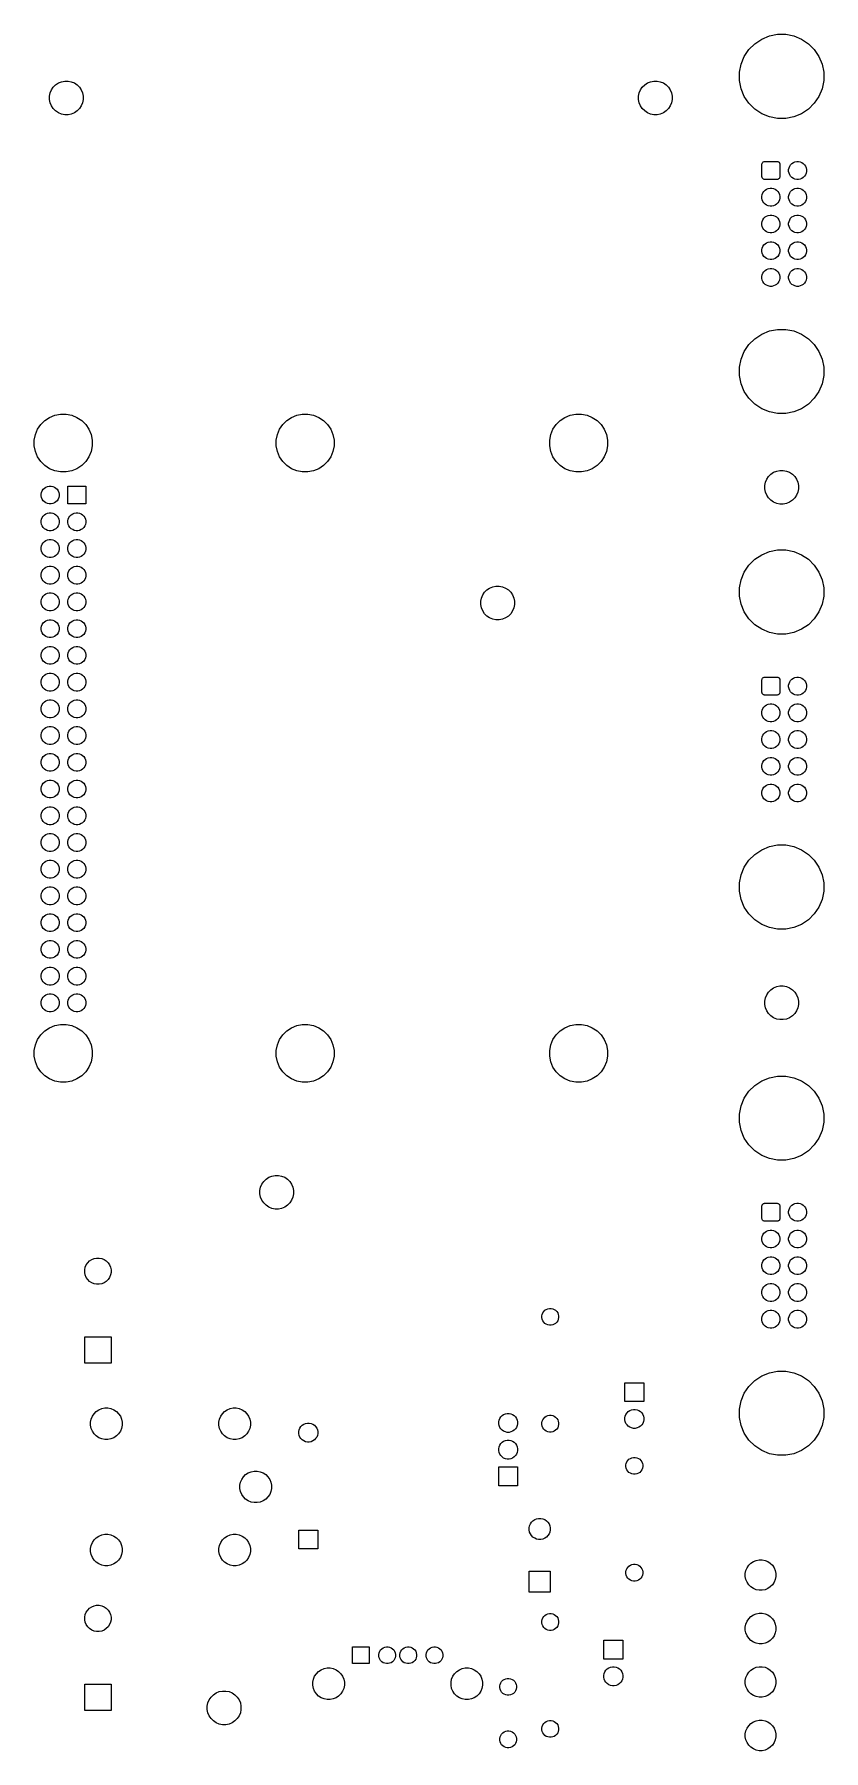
# Model space of a CAD drawing. Extents: x 52 to 127, y -189 to -26.
import ezdxf

# ---------------------------------------------------------------- set-up
doc = ezdxf.new("R2010")
doc.units = 0
doc.layers.add('BLACK', color=7, linetype='CONTINUOUS')

msp = doc.modelspace()

# ---------------------------------------------------------------- linework, layer by layer
at = {"layer": 'BLACK', "linetype": 'CONTINUOUS'}
for p, q in [((121.833, -26.1137), (122.606, -25.96)), ((122.606, -25.96), (123.394, -25.96)), ((123.394, -25.96), (124.167, -26.1137)), ((119.455, -28.0653), (119.893, -27.4101)), ((119.893, -27.4101), (120.45, -26.853)), ((120.45, -26.853), (121.105, -26.4152)), ((121.105, -26.4152), (121.833, -26.1137)), ((124.167, -26.1137), (124.895, -26.4152)), ((124.895, -26.4152), (125.55, -26.853)), ((125.55, -26.853), (126.107, -27.4101)), ((126.107, -27.4101), (126.545, -28.0653)), ((119, -29.566), (119.154, -28.7932)), ((119.154, -28.7932), (119.455, -28.0653)), ((126.545, -28.0653), (126.846, -28.7932)), ((126.846, -28.7932), (127, -29.566)), ((53.5821, -31.2421), (53.7572, -30.9801)), ((53.7572, -30.9801), (53.9801, -30.7572)), ((53.9801, -30.7572), (54.2421, -30.5821)), ((54.2421, -30.5821), (54.5333, -30.4615)), ((54.5333, -30.4615), (54.8424, -30.4)), ((54.8424, -30.4), (55.1576, -30.4)), ((55.1576, -30.4), (55.4667, -30.4615)), ((55.4667, -30.4615), (55.7579, -30.5821)), ((55.7579, -30.5821), (56.0199, -30.7572)), ((56.0199, -30.7572), (56.2428, -30.9801)), ((56.2428, -30.9801), (56.4179, -31.2421)), ((109.582, -31.2421), (109.757, -30.9801)), ((109.757, -30.9801), (109.98, -30.7572)), ((109.98, -30.7572), (110.242, -30.5821)), ((110.242, -30.5821), (110.533, -30.4615)), ((110.533, -30.4615), (110.842, -30.4)), ((110.842, -30.4), (111.158, -30.4)), ((111.158, -30.4), (111.467, -30.4615)), ((111.467, -30.4615), (111.758, -30.5821)), ((111.758, -30.5821), (112.02, -30.7572)), ((112.02, -30.7572), (112.243, -30.9801)), ((112.243, -30.9801), (112.418, -31.2421)), ((119, -30.354), (119, -29.566)), ((119.154, -31.1268), (119, -30.354)), ((127, -30.354), (126.846, -31.1268)), ((127, -29.566), (127, -30.354)), ((53.4, -31.8424), (53.4615, -31.5333)), ((53.4, -32.1576), (53.4, -31.8424)), ((53.4615, -32.4667), (53.4, -32.1576)), ((53.4615, -31.5333), (53.5821, -31.2421)), ((53.5821, -32.7579), (53.4615, -32.4667)), ((56.4179, -31.2421), (56.5385, -31.5333)), ((56.5385, -32.4667), (56.4179, -32.7579)), ((56.5385, -31.5333), (56.6, -31.8424)), ((56.6, -32.1576), (56.5385, -32.4667)), ((56.6, -31.8424), (56.6, -32.1576)), ((109.4, -31.8424), (109.461, -31.5333)), ((109.4, -32.1576), (109.4, -31.8424)), ((109.461, -32.4667), (109.4, -32.1576)), ((109.461, -31.5333), (109.582, -31.2421)), ((109.582, -32.7579), (109.461, -32.4667)), ((112.418, -31.2421), (112.539, -31.5333)), ((112.539, -32.4667), (112.418, -32.7579)), ((112.539, -31.5333), (112.6, -31.8424)), ((112.6, -32.1576), (112.539, -32.4667)), ((112.6, -31.8424), (112.6, -32.1576)), ((119.455, -31.8547), (119.154, -31.1268)), ((119.893, -32.5099), (119.455, -31.8547)), ((120.45, -33.067), (119.893, -32.5099)), ((126.107, -32.5099), (125.55, -33.067)), ((126.545, -31.8547), (126.107, -32.5099)), ((126.846, -31.1268), (126.545, -31.8547)), ((53.7572, -33.0199), (53.5821, -32.7579)), ((53.9801, -33.2428), (53.7572, -33.0199)), ((54.2421, -33.4179), (53.9801, -33.2428)), ((54.5333, -33.5385), (54.2421, -33.4179)), ((54.8424, -33.6), (54.5333, -33.5385)), ((55.1576, -33.6), (54.8424, -33.6)), ((55.4667, -33.5385), (55.1576, -33.6)), ((55.7579, -33.4179), (55.4667, -33.5385)), ((56.0199, -33.2428), (55.7579, -33.4179)), ((56.2428, -33.0199), (56.0199, -33.2428)), ((56.4179, -32.7579), (56.2428, -33.0199)), ((109.757, -33.0199), (109.582, -32.7579)), ((109.98, -33.2428), (109.757, -33.0199)), ((110.242, -33.4179), (109.98, -33.2428)), ((110.533, -33.5385), (110.242, -33.4179)), ((110.842, -33.6), (110.533, -33.5385)), ((111.158, -33.6), (110.842, -33.6)), ((111.467, -33.5385), (111.158, -33.6)), ((111.758, -33.4179), (111.467, -33.5385)), ((112.02, -33.2428), (111.758, -33.4179)), ((112.243, -33.0199), (112.02, -33.2428)), ((112.418, -32.7579), (112.243, -33.0199)), ((121.105, -33.5048), (120.45, -33.067)), ((121.833, -33.8063), (121.105, -33.5048)), ((122.606, -33.96), (121.833, -33.8063)), ((123.394, -33.96), (122.606, -33.96)), ((124.167, -33.8063), (123.394, -33.96)), ((124.895, -33.5048), (124.167, -33.8063)), ((125.55, -33.067), (124.895, -33.5048)), ((121.13, -38.3), (121.135, -38.2512)), ((121.13, -39.5), (121.13, -38.3)), ((121.135, -38.2512), (121.149, -38.2043)), ((121.149, -38.2043), (121.172, -38.1611)), ((121.172, -38.1611), (121.203, -38.1232)), ((121.203, -38.1232), (121.241, -38.0921)), ((121.241, -38.0921), (121.284, -38.069)), ((121.284, -38.069), (121.331, -38.0548)), ((121.331, -38.0548), (121.38, -38.05)), ((121.38, -38.05), (122.58, -38.05)), ((122.58, -38.05), (122.629, -38.0548)), ((122.629, -38.0548), (122.676, -38.069)), ((122.676, -38.069), (122.719, -38.0921)), ((122.719, -38.0921), (122.757, -38.1232)), ((122.757, -38.1232), (122.788, -38.1611)), ((122.788, -38.1611), (122.811, -38.2043)), ((122.811, -38.2043), (122.825, -38.2512)), ((122.825, -38.2512), (122.83, -38.3)), ((122.83, -38.3), (122.83, -39.5)), ((123.67, -38.8163), (123.703, -38.6521)), ((123.67, -38.9837), (123.67, -38.8163)), ((123.703, -39.1479), (123.67, -38.9837)), ((123.703, -38.6521), (123.767, -38.4974)), ((123.767, -38.4974), (123.86, -38.3582)), ((123.86, -38.3582), (123.978, -38.2398)), ((123.978, -38.2398), (124.117, -38.1467)), ((124.117, -38.1467), (124.272, -38.0827)), ((124.272, -38.0827), (124.436, -38.05)), ((124.436, -38.05), (124.604, -38.05)), ((124.604, -38.05), (124.768, -38.0827)), ((124.768, -38.0827), (124.923, -38.1467)), ((124.923, -38.1467), (125.062, -38.2398)), ((125.062, -38.2398), (125.18, -38.3582)), ((125.18, -38.3582), (125.273, -38.4974)), ((125.273, -38.4974), (125.337, -38.6521)), ((125.337, -38.6521), (125.37, -38.8163)), ((125.37, -38.9837), (125.337, -39.1479)), ((125.37, -38.8163), (125.37, -38.9837)), ((121.135, -39.5488), (121.13, -39.5)), ((121.149, -39.5957), (121.135, -39.5488)), ((121.172, -39.6389), (121.149, -39.5957)), ((121.203, -39.6768), (121.172, -39.6389)), ((121.241, -39.7079), (121.203, -39.6768)), ((121.284, -39.731), (121.241, -39.7079)), ((121.331, -39.7452), (121.284, -39.731)), ((121.38, -39.75), (121.331, -39.7452)), ((122.58, -39.75), (121.38, -39.75)), ((121.438, -40.7798), (121.577, -40.6867)), ((121.577, -40.6867), (121.732, -40.6227)), ((121.732, -40.6227), (121.896, -40.59)), ((121.896, -40.59), (122.064, -40.59)), ((122.064, -40.59), (122.228, -40.6227)), ((122.228, -40.6227), (122.383, -40.6867)), ((122.383, -40.6867), (122.522, -40.7798)), ((122.629, -39.7452), (122.58, -39.75)), ((122.676, -39.731), (122.629, -39.7452)), ((122.719, -39.7079), (122.676, -39.731)), ((122.757, -39.6768), (122.719, -39.7079)), ((122.788, -39.6389), (122.757, -39.6768)), ((122.811, -39.5957), (122.788, -39.6389)), ((122.825, -39.5488), (122.811, -39.5957)), ((122.83, -39.5), (122.825, -39.5488)), ((123.767, -39.3026), (123.703, -39.1479)), ((123.86, -39.4418), (123.767, -39.3026)), ((123.978, -39.5602), (123.86, -39.4418)), ((124.117, -39.6533), (123.978, -39.5602)), ((123.978, -40.7798), (124.117, -40.6867)), ((124.272, -39.7173), (124.117, -39.6533)), ((124.117, -40.6867), (124.272, -40.6227)), ((124.436, -39.75), (124.272, -39.7173)), ((124.272, -40.6227), (124.436, -40.59)), ((124.604, -39.75), (124.436, -39.75)), ((124.436, -40.59), (124.604, -40.59)), ((124.768, -39.7173), (124.604, -39.75)), ((124.604, -40.59), (124.768, -40.6227)), ((124.923, -39.6533), (124.768, -39.7173)), ((124.768, -40.6227), (124.923, -40.6867)), ((125.062, -39.5602), (124.923, -39.6533)), ((124.923, -40.6867), (125.062, -40.7798)), ((125.18, -39.4418), (125.062, -39.5602)), ((125.273, -39.3026), (125.18, -39.4418)), ((125.337, -39.1479), (125.273, -39.3026)), ((121.13, -41.3563), (121.163, -41.1921)), ((121.13, -41.5237), (121.13, -41.3563)), ((121.163, -41.6879), (121.13, -41.5237)), ((121.163, -41.1921), (121.227, -41.0374)), ((121.227, -41.8426), (121.163, -41.6879)), ((121.227, -41.0374), (121.32, -40.8982)), ((121.32, -41.9818), (121.227, -41.8426)), ((121.32, -40.8982), (121.438, -40.7798)), ((121.438, -42.1002), (121.32, -41.9818)), ((121.577, -42.1933), (121.438, -42.1002)), ((121.732, -42.2573), (121.577, -42.1933)), ((121.896, -42.29), (121.732, -42.2573)), ((122.064, -42.29), (121.896, -42.29)), ((122.228, -42.2573), (122.064, -42.29)), ((122.383, -42.1933), (122.228, -42.2573)), ((122.522, -42.1002), (122.383, -42.1933)), ((122.522, -40.7798), (122.64, -40.8982)), ((122.64, -41.9818), (122.522, -42.1002)), ((122.64, -40.8982), (122.733, -41.0374)), ((122.733, -41.8426), (122.64, -41.9818)), ((122.733, -41.0374), (122.797, -41.1921)), ((122.797, -41.6879), (122.733, -41.8426)), ((122.797, -41.1921), (122.83, -41.3563)), ((122.83, -41.5237), (122.797, -41.6879)), ((122.83, -41.3563), (122.83, -41.5237)), ((123.67, -41.3563), (123.703, -41.1921)), ((123.67, -41.5237), (123.67, -41.3563)), ((123.703, -41.6879), (123.67, -41.5237)), ((123.703, -41.1921), (123.767, -41.0374)), ((123.767, -41.8426), (123.703, -41.6879)), ((123.767, -41.0374), (123.86, -40.8982)), ((123.86, -41.9818), (123.767, -41.8426)), ((123.86, -40.8982), (123.978, -40.7798)), ((123.978, -42.1002), (123.86, -41.9818)), ((124.117, -42.1933), (123.978, -42.1002)), ((124.272, -42.2573), (124.117, -42.1933)), ((124.436, -42.29), (124.272, -42.2573)), ((124.604, -42.29), (124.436, -42.29)), ((124.768, -42.2573), (124.604, -42.29)), ((124.923, -42.1933), (124.768, -42.2573)), ((125.062, -42.1002), (124.923, -42.1933)), ((125.062, -40.7798), (125.18, -40.8982)), ((125.18, -41.9818), (125.062, -42.1002)), ((125.18, -40.8982), (125.273, -41.0374)), ((125.273, -41.8426), (125.18, -41.9818)), ((125.273, -41.0374), (125.337, -41.1921)), ((125.337, -41.6879), (125.273, -41.8426)), ((125.337, -41.1921), (125.37, -41.3563)), ((125.37, -41.5237), (125.337, -41.6879)), ((125.37, -41.3563), (125.37, -41.5237)), ((121.13, -43.8963), (121.163, -43.7321)), ((121.13, -44.0637), (121.13, -43.8963)), ((121.163, -43.7321), (121.227, -43.5774)), ((121.227, -43.5774), (121.32, -43.4382)), ((121.32, -43.4382), (121.438, -43.3198)), ((121.438, -43.3198), (121.577, -43.2267)), ((121.577, -43.2267), (121.732, -43.1627)), ((121.732, -43.1627), (121.896, -43.13)), ((121.896, -43.13), (122.064, -43.13)), ((122.064, -43.13), (122.228, -43.1627)), ((122.228, -43.1627), (122.383, -43.2267)), ((122.383, -43.2267), (122.522, -43.3198)), ((122.522, -43.3198), (122.64, -43.4382)), ((122.64, -43.4382), (122.733, -43.5774)), ((122.733, -43.5774), (122.797, -43.7321)), ((122.797, -43.7321), (122.83, -43.8963)), ((122.83, -43.8963), (122.83, -44.0637)), ((123.67, -43.8963), (123.703, -43.7321)), ((123.67, -44.0637), (123.67, -43.8963)), ((123.703, -43.7321), (123.767, -43.5774)), ((123.767, -43.5774), (123.86, -43.4382)), ((123.86, -43.4382), (123.978, -43.3198)), ((123.978, -43.3198), (124.117, -43.2267)), ((124.117, -43.2267), (124.272, -43.1627)), ((124.272, -43.1627), (124.436, -43.13)), ((124.436, -43.13), (124.604, -43.13)), ((124.604, -43.13), (124.768, -43.1627)), ((124.768, -43.1627), (124.923, -43.2267)), ((124.923, -43.2267), (125.062, -43.3198)), ((125.062, -43.3198), (125.18, -43.4382)), ((125.18, -43.4382), (125.273, -43.5774)), ((125.273, -43.5774), (125.337, -43.7321)), ((125.337, -43.7321), (125.37, -43.8963)), ((125.37, -43.8963), (125.37, -44.0637)), ((121.163, -44.2279), (121.13, -44.0637)), ((121.227, -44.3826), (121.163, -44.2279)), ((121.32, -44.5218), (121.227, -44.3826)), ((121.438, -44.6402), (121.32, -44.5218)), ((121.577, -44.7333), (121.438, -44.6402)), ((121.732, -44.7973), (121.577, -44.7333)), ((121.896, -44.83), (121.732, -44.7973)), ((121.732, -45.7027), (121.896, -45.67)), ((122.064, -44.83), (121.896, -44.83)), ((121.896, -45.67), (122.064, -45.67)), ((122.228, -44.7973), (122.064, -44.83)), ((122.064, -45.67), (122.228, -45.7027)), ((122.383, -44.7333), (122.228, -44.7973)), ((122.522, -44.6402), (122.383, -44.7333)), ((122.64, -44.5218), (122.522, -44.6402)), ((122.733, -44.3826), (122.64, -44.5218)), ((122.797, -44.2279), (122.733, -44.3826)), ((122.83, -44.0637), (122.797, -44.2279)), ((123.703, -44.2279), (123.67, -44.0637)), ((123.767, -44.3826), (123.703, -44.2279)), ((123.86, -44.5218), (123.767, -44.3826)), ((123.978, -44.6402), (123.86, -44.5218)), ((124.117, -44.7333), (123.978, -44.6402)), ((124.272, -44.7973), (124.117, -44.7333)), ((124.436, -44.83), (124.272, -44.7973)), ((124.272, -45.7027), (124.436, -45.67)), ((124.604, -44.83), (124.436, -44.83)), ((124.436, -45.67), (124.604, -45.67)), ((124.768, -44.7973), (124.604, -44.83)), ((124.604, -45.67), (124.768, -45.7027)), ((124.923, -44.7333), (124.768, -44.7973)), ((125.062, -44.6402), (124.923, -44.7333)), ((125.18, -44.5218), (125.062, -44.6402)), ((125.273, -44.3826), (125.18, -44.5218)), ((125.337, -44.2279), (125.273, -44.3826)), ((125.37, -44.0637), (125.337, -44.2279)), ((121.13, -46.4363), (121.163, -46.2721)), ((121.13, -46.6037), (121.13, -46.4363)), ((121.163, -46.7679), (121.13, -46.6037)), ((121.163, -46.2721), (121.227, -46.1174)), ((121.227, -46.9226), (121.163, -46.7679)), ((121.227, -46.1174), (121.32, -45.9782)), ((121.32, -47.0618), (121.227, -46.9226)), ((121.32, -45.9782), (121.438, -45.8598)), ((121.438, -47.1802), (121.32, -47.0618)), ((121.438, -45.8598), (121.577, -45.7667)), ((121.577, -47.2733), (121.438, -47.1802)), ((121.577, -45.7667), (121.732, -45.7027)), ((121.732, -47.3373), (121.577, -47.2733)), ((122.228, -45.7027), (122.383, -45.7667)), ((122.383, -47.2733), (122.228, -47.3373)), ((122.383, -45.7667), (122.522, -45.8598)), ((122.522, -47.1802), (122.383, -47.2733)), ((122.522, -45.8598), (122.64, -45.9782)), ((122.64, -47.0618), (122.522, -47.1802)), ((122.64, -45.9782), (122.733, -46.1174)), ((122.733, -46.9226), (122.64, -47.0618)), ((122.733, -46.1174), (122.797, -46.2721)), ((122.797, -46.7679), (122.733, -46.9226)), ((122.797, -46.2721), (122.83, -46.4363)), ((122.83, -46.6037), (122.797, -46.7679)), ((122.83, -46.4363), (122.83, -46.6037)), ((123.67, -46.4363), (123.703, -46.2721)), ((123.67, -46.6037), (123.67, -46.4363)), ((123.703, -46.7679), (123.67, -46.6037)), ((123.703, -46.2721), (123.767, -46.1174)), ((123.767, -46.9226), (123.703, -46.7679)), ((123.767, -46.1174), (123.86, -45.9782)), ((123.86, -47.0618), (123.767, -46.9226)), ((123.86, -45.9782), (123.978, -45.8598)), ((123.978, -47.1802), (123.86, -47.0618)), ((123.978, -45.8598), (124.117, -45.7667)), ((124.117, -47.2733), (123.978, -47.1802)), ((124.117, -45.7667), (124.272, -45.7027)), ((124.272, -47.3373), (124.117, -47.2733)), ((124.768, -45.7027), (124.923, -45.7667)), ((124.923, -47.2733), (124.768, -47.3373)), ((124.923, -45.7667), (125.062, -45.8598)), ((125.062, -47.1802), (124.923, -47.2733)), ((125.062, -45.8598), (125.18, -45.9782)), ((125.18, -47.0618), (125.062, -47.1802)), ((125.18, -45.9782), (125.273, -46.1174)), ((125.273, -46.9226), (125.18, -47.0618)), ((125.273, -46.1174), (125.337, -46.2721)), ((125.337, -46.7679), (125.273, -46.9226)), ((125.337, -46.2721), (125.37, -46.4363)), ((125.37, -46.6037), (125.337, -46.7679)), ((125.37, -46.4363), (125.37, -46.6037)), ((121.13, -48.9763), (121.163, -48.8121)), ((121.163, -48.8121), (121.227, -48.6574)), ((121.227, -48.6574), (121.32, -48.5182)), ((121.32, -48.5182), (121.438, -48.3998)), ((121.438, -48.3998), (121.577, -48.3067)), ((121.577, -48.3067), (121.732, -48.2427)), ((121.896, -47.37), (121.732, -47.3373)), ((121.732, -48.2427), (121.896, -48.21)), ((122.064, -47.37), (121.896, -47.37)), ((121.896, -48.21), (122.064, -48.21)), ((122.228, -47.3373), (122.064, -47.37)), ((122.064, -48.21), (122.228, -48.2427)), ((122.228, -48.2427), (122.383, -48.3067)), ((122.383, -48.3067), (122.522, -48.3998)), ((122.522, -48.3998), (122.64, -48.5182)), ((122.64, -48.5182), (122.733, -48.6574)), ((122.733, -48.6574), (122.797, -48.8121)), ((122.797, -48.8121), (122.83, -48.9763)), ((123.67, -48.9763), (123.703, -48.8121)), ((123.703, -48.8121), (123.767, -48.6574)), ((123.767, -48.6574), (123.86, -48.5182)), ((123.86, -48.5182), (123.978, -48.3998)), ((123.978, -48.3998), (124.117, -48.3067)), ((124.117, -48.3067), (124.272, -48.2427)), ((124.436, -47.37), (124.272, -47.3373)), ((124.272, -48.2427), (124.436, -48.21)), ((124.604, -47.37), (124.436, -47.37)), ((124.436, -48.21), (124.604, -48.21)), ((124.768, -47.3373), (124.604, -47.37)), ((124.604, -48.21), (124.768, -48.2427)), ((124.768, -48.2427), (124.923, -48.3067)), ((124.923, -48.3067), (125.062, -48.3998)), ((125.062, -48.3998), (125.18, -48.5182)), ((125.18, -48.5182), (125.273, -48.6574)), ((125.273, -48.6574), (125.337, -48.8121)), ((125.337, -48.8121), (125.37, -48.9763)), ((121.13, -49.1437), (121.13, -48.9763)), ((121.163, -49.3079), (121.13, -49.1437)), ((121.227, -49.4626), (121.163, -49.3079)), ((121.32, -49.6018), (121.227, -49.4626)), ((121.438, -49.7202), (121.32, -49.6018)), ((121.577, -49.8133), (121.438, -49.7202)), ((121.732, -49.8773), (121.577, -49.8133)), ((121.896, -49.91), (121.732, -49.8773)), ((122.064, -49.91), (121.896, -49.91)), ((122.228, -49.8773), (122.064, -49.91)), ((122.383, -49.8133), (122.228, -49.8773)), ((122.522, -49.7202), (122.383, -49.8133)), ((122.64, -49.6018), (122.522, -49.7202)), ((122.733, -49.4626), (122.64, -49.6018)), ((122.797, -49.3079), (122.733, -49.4626)), ((122.83, -49.1437), (122.797, -49.3079)), ((122.83, -48.9763), (122.83, -49.1437)), ((123.67, -49.1437), (123.67, -48.9763)), ((123.703, -49.3079), (123.67, -49.1437)), ((123.767, -49.4626), (123.703, -49.3079)), ((123.86, -49.6018), (123.767, -49.4626)), ((123.978, -49.7202), (123.86, -49.6018)), ((124.117, -49.8133), (123.978, -49.7202)), ((124.272, -49.8773), (124.117, -49.8133)), ((124.436, -49.91), (124.272, -49.8773)), ((124.604, -49.91), (124.436, -49.91)), ((124.768, -49.8773), (124.604, -49.91)), ((124.923, -49.8133), (124.768, -49.8773)), ((125.062, -49.7202), (124.923, -49.8133)), ((125.18, -49.6018), (125.062, -49.7202)), ((125.273, -49.4626), (125.18, -49.6018)), ((125.337, -49.3079), (125.273, -49.4626)), ((125.37, -49.1437), (125.337, -49.3079)), ((125.37, -48.9763), (125.37, -49.1437)), ((119.455, -56.1053), (119.893, -55.4501)), ((119.893, -55.4501), (120.45, -54.893)), ((120.45, -54.893), (121.105, -54.4552)), ((121.105, -54.4552), (121.833, -54.1537)), ((121.833, -54.1537), (122.606, -54)), ((122.606, -54), (123.394, -54)), ((123.394, -54), (124.167, -54.1537)), ((124.167, -54.1537), (124.895, -54.4552)), ((124.895, -54.4552), (125.55, -54.893)), ((125.55, -54.893), (126.107, -55.4501)), ((126.107, -55.4501), (126.545, -56.1053)), ((119, -57.606), (119.154, -56.8332)), ((119.154, -56.8332), (119.455, -56.1053)), ((126.545, -56.1053), (126.846, -56.8332)), ((126.846, -56.8332), (127, -57.606)), ((119, -58.394), (119, -57.606)), ((119.154, -59.1668), (119, -58.394)), ((127, -58.394), (126.846, -59.1668)), ((127, -57.606), (127, -58.394)), ((119.455, -59.8947), (119.154, -59.1668)), ((119.893, -60.5499), (119.455, -59.8947)), ((126.545, -59.8947), (126.107, -60.5499)), ((126.846, -59.1668), (126.545, -59.8947)), ((120.45, -61.107), (119.893, -60.5499)), ((121.105, -61.5448), (120.45, -61.107)), ((121.833, -61.8463), (121.105, -61.5448)), ((122.606, -62), (121.833, -61.8463)), ((124.167, -61.8463), (123.394, -62)), ((124.895, -61.5448), (124.167, -61.8463)), ((125.55, -61.107), (124.895, -61.5448)), ((126.107, -60.5499), (125.55, -61.107)), ((52.0557, -63.9979), (52.263, -63.4974)), ((52.263, -63.4974), (52.5639, -63.047)), ((52.5639, -63.047), (52.947, -62.6639)), ((52.947, -62.6639), (53.3974, -62.363)), ((53.3974, -62.363), (53.8979, -62.1557)), ((53.8979, -62.1557), (54.4291, -62.05)), ((54.4291, -62.05), (54.9709, -62.05)), ((54.9709, -62.05), (55.5021, -62.1557)), ((55.5021, -62.1557), (56.0026, -62.363)), ((56.0026, -62.363), (56.453, -62.6639)), ((56.453, -62.6639), (56.8361, -63.047)), ((56.8361, -63.047), (57.137, -63.4974)), ((57.137, -63.4974), (57.3443, -63.9979)), ((75.0557, -63.9979), (75.263, -63.4974)), ((75.263, -63.4974), (75.5639, -63.047)), ((75.5639, -63.047), (75.947, -62.6639)), ((75.947, -62.6639), (76.3974, -62.363)), ((76.3974, -62.363), (76.8979, -62.1557)), ((76.8979, -62.1557), (77.4291, -62.05)), ((77.4291, -62.05), (77.9709, -62.05)), ((77.9709, -62.05), (78.5021, -62.1557)), ((78.5021, -62.1557), (79.0026, -62.363)), ((79.0026, -62.363), (79.453, -62.6639)), ((79.453, -62.6639), (79.8361, -63.047)), ((79.8361, -63.047), (80.137, -63.4974)), ((80.137, -63.4974), (80.3443, -63.9979)), ((101.056, -63.9979), (101.263, -63.4974)), ((101.263, -63.4974), (101.564, -63.047)), ((101.564, -63.047), (101.947, -62.6639)), ((101.947, -62.6639), (102.397, -62.363)), ((102.397, -62.363), (102.898, -62.1557)), ((102.898, -62.1557), (103.429, -62.05)), ((103.429, -62.05), (103.971, -62.05)), ((103.971, -62.05), (104.502, -62.1557)), ((104.502, -62.1557), (105.003, -62.363)), ((105.003, -62.363), (105.453, -62.6639)), ((105.453, -62.6639), (105.836, -63.047)), ((105.836, -63.047), (106.137, -63.4974)), ((106.137, -63.4974), (106.344, -63.9979)), ((123.394, -62), (122.606, -62)), ((51.95, -64.5291), (52.0557, -63.9979)), ((51.95, -65.0709), (51.95, -64.5291)), ((52.0557, -65.6021), (51.95, -65.0709)), ((57.3443, -63.9979), (57.45, -64.5291)), ((57.45, -65.0709), (57.3443, -65.6021)), ((57.45, -64.5291), (57.45, -65.0709)), ((74.95, -64.5291), (75.0557, -63.9979)), ((74.95, -65.0709), (74.95, -64.5291)), ((75.0557, -65.6021), (74.95, -65.0709)), ((80.3443, -63.9979), (80.45, -64.5291)), ((80.45, -65.0709), (80.3443, -65.6021)), ((80.45, -64.5291), (80.45, -65.0709)), ((100.95, -64.5291), (101.056, -63.9979)), ((100.95, -65.0709), (100.95, -64.5291)), ((101.056, -65.6021), (100.95, -65.0709)), ((106.344, -63.9979), (106.45, -64.5291)), ((106.45, -65.0709), (106.344, -65.6021)), ((106.45, -64.5291), (106.45, -65.0709)), ((52.263, -66.1026), (52.0557, -65.6021)), ((52.5639, -66.553), (52.263, -66.1026)), ((52.947, -66.9361), (52.5639, -66.553)), ((56.8361, -66.553), (56.453, -66.9361)), ((57.137, -66.1026), (56.8361, -66.553)), ((57.3443, -65.6021), (57.137, -66.1026)), ((75.263, -66.1026), (75.0557, -65.6021)), ((75.5639, -66.553), (75.263, -66.1026)), ((75.947, -66.9361), (75.5639, -66.553)), ((79.8361, -66.553), (79.453, -66.9361)), ((80.137, -66.1026), (79.8361, -66.553)), ((80.3443, -65.6021), (80.137, -66.1026)), ((101.263, -66.1026), (101.056, -65.6021)), ((101.564, -66.553), (101.263, -66.1026)), ((101.947, -66.9361), (101.564, -66.553)), ((105.836, -66.553), (105.453, -66.9361)), ((106.137, -66.1026), (105.836, -66.553)), ((106.344, -65.6021), (106.137, -66.1026)), ((53.3974, -67.237), (52.947, -66.9361)), ((53.8979, -67.4443), (53.3974, -67.237)), ((54.4291, -67.55), (53.8979, -67.4443)), ((54.9709, -67.55), (54.4291, -67.55)), ((55.5021, -67.4443), (54.9709, -67.55)), ((56.0026, -67.237), (55.5021, -67.4443)), ((56.453, -66.9361), (56.0026, -67.237)), ((76.3974, -67.237), (75.947, -66.9361)), ((76.8979, -67.4443), (76.3974, -67.237)), ((77.4291, -67.55), (76.8979, -67.4443)), ((77.9709, -67.55), (77.4291, -67.55)), ((78.5021, -67.4443), (77.9709, -67.55)), ((79.0026, -67.237), (78.5021, -67.4443)), ((79.453, -66.9361), (79.0026, -67.237)), ((102.397, -67.237), (101.947, -66.9361)), ((102.898, -67.4443), (102.397, -67.237)), ((103.429, -67.55), (102.898, -67.4443)), ((103.971, -67.55), (103.429, -67.55)), ((104.502, -67.4443), (103.971, -67.55)), ((105.003, -67.237), (104.502, -67.4443)), ((105.453, -66.9361), (105.003, -67.237)), ((121.461, -68.5333), (121.582, -68.2421)), ((121.582, -68.2421), (121.757, -67.9801)), ((121.757, -67.9801), (121.98, -67.7572)), ((121.98, -67.7572), (122.242, -67.5821)), ((122.242, -67.5821), (122.533, -67.4615)), ((122.533, -67.4615), (122.842, -67.4)), ((122.842, -67.4), (123.158, -67.4)), ((123.158, -67.4), (123.467, -67.4615)), ((123.467, -67.4615), (123.758, -67.5821)), ((123.758, -67.5821), (124.02, -67.7572)), ((124.02, -67.7572), (124.243, -67.9801)), ((124.243, -67.9801), (124.418, -68.2421)), ((124.418, -68.2421), (124.539, -68.5333)), ((52.61, -69.6563), (52.6427, -69.4921)), ((52.61, -69.8237), (52.61, -69.6563)), ((52.6427, -69.9879), (52.61, -69.8237)), ((52.6427, -69.4921), (52.7067, -69.3374)), ((52.7067, -70.1426), (52.6427, -69.9879)), ((52.7067, -69.3374), (52.7998, -69.1982)), ((52.7998, -69.1982), (52.9182, -69.0798)), ((52.9182, -69.0798), (53.0574, -68.9867)), ((53.0574, -68.9867), (53.2121, -68.9227)), ((53.2121, -68.9227), (53.3763, -68.89)), ((53.3763, -68.89), (53.5437, -68.89)), ((53.5437, -68.89), (53.7079, -68.9227)), ((53.7079, -68.9227), (53.8626, -68.9867)), ((53.8626, -68.9867), (54.0018, -69.0798)), ((54.0018, -69.0798), (54.1202, -69.1982)), ((54.1202, -69.1982), (54.2133, -69.3374)), ((54.2133, -69.3374), (54.2773, -69.4921)), ((54.2773, -69.9879), (54.2133, -70.1426)), ((54.2773, -69.4921), (54.31, -69.6563)), ((54.31, -69.8237), (54.2773, -69.9879)), ((54.31, -69.6563), (54.31, -69.8237)), ((55.15, -70.59), (55.15, -68.89)), ((55.15, -68.89), (56.85, -68.89)), ((56.85, -68.89), (56.85, -70.59)), ((121.4, -68.8424), (121.461, -68.5333)), ((121.4, -69.1576), (121.4, -68.8424)), ((121.461, -69.4667), (121.4, -69.1576)), ((121.582, -69.7579), (121.461, -69.4667)), ((121.757, -70.0199), (121.582, -69.7579)), ((121.98, -70.2428), (121.757, -70.0199)), ((124.243, -70.0199), (124.02, -70.2428)), ((124.418, -69.7579), (124.243, -70.0199)), ((124.539, -69.4667), (124.418, -69.7579)), ((124.539, -68.5333), (124.6, -68.8424)), ((124.6, -69.1576), (124.539, -69.4667)), ((124.6, -68.8424), (124.6, -69.1576)), ((52.7998, -70.2818), (52.7067, -70.1426)), ((52.7067, -71.8774), (52.7998, -71.7382)), ((52.9182, -70.4002), (52.7998, -70.2818)), ((52.7998, -71.7382), (52.9182, -71.6198)), ((53.0574, -70.4933), (52.9182, -70.4002)), ((52.9182, -71.6198), (53.0574, -71.5267)), ((53.2121, -70.5573), (53.0574, -70.4933)), ((53.0574, -71.5267), (53.2121, -71.4627)), ((53.3763, -70.59), (53.2121, -70.5573)), ((53.2121, -71.4627), (53.3763, -71.43)), ((53.5437, -70.59), (53.3763, -70.59)), ((53.3763, -71.43), (53.5437, -71.43)), ((53.7079, -70.5573), (53.5437, -70.59)), ((53.5437, -71.43), (53.7079, -71.4627)), ((53.8626, -70.4933), (53.7079, -70.5573)), ((53.7079, -71.4627), (53.8626, -71.5267)), ((54.0018, -70.4002), (53.8626, -70.4933)), ((53.8626, -71.5267), (54.0018, -71.6198)), ((54.1202, -70.2818), (54.0018, -70.4002)), ((54.0018, -71.6198), (54.1202, -71.7382)), ((54.2133, -70.1426), (54.1202, -70.2818)), ((54.1202, -71.7382), (54.2133, -71.8774)), ((56.85, -70.59), (55.15, -70.59)), ((55.2467, -71.8774), (55.3398, -71.7382)), ((55.3398, -71.7382), (55.4582, -71.6198)), ((55.4582, -71.6198), (55.5974, -71.5267)), ((55.5974, -71.5267), (55.7521, -71.4627)), ((55.7521, -71.4627), (55.9163, -71.43)), ((55.9163, -71.43), (56.0837, -71.43)), ((56.0837, -71.43), (56.2479, -71.4627)), ((56.2479, -71.4627), (56.4026, -71.5267)), ((56.4026, -71.5267), (56.5418, -71.6198)), ((56.5418, -71.6198), (56.6602, -71.7382)), ((56.6602, -71.7382), (56.7533, -71.8774)), ((122.242, -70.4179), (121.98, -70.2428)), ((122.533, -70.5385), (122.242, -70.4179)), ((122.842, -70.6), (122.533, -70.5385)), ((123.158, -70.6), (122.842, -70.6)), ((123.467, -70.5385), (123.158, -70.6)), ((123.758, -70.4179), (123.467, -70.5385)), ((124.02, -70.2428), (123.758, -70.4179)), ((52.61, -72.1963), (52.6427, -72.0321)), ((52.61, -72.3637), (52.61, -72.1963)), ((52.6427, -72.5279), (52.61, -72.3637)), ((52.6427, -72.0321), (52.7067, -71.8774)), ((52.7067, -72.6826), (52.6427, -72.5279)), ((52.7998, -72.8218), (52.7067, -72.6826)), ((52.9182, -72.9402), (52.7998, -72.8218)), ((53.0574, -73.0333), (52.9182, -72.9402)), ((53.2121, -73.0973), (53.0574, -73.0333)), ((53.3763, -73.13), (53.2121, -73.0973)), ((53.5437, -73.13), (53.3763, -73.13)), ((53.7079, -73.0973), (53.5437, -73.13)), ((53.8626, -73.0333), (53.7079, -73.0973)), ((54.0018, -72.9402), (53.8626, -73.0333)), ((54.1202, -72.8218), (54.0018, -72.9402)), ((54.2133, -72.6826), (54.1202, -72.8218)), ((54.2133, -71.8774), (54.2773, -72.0321)), ((54.2773, -72.5279), (54.2133, -72.6826)), ((54.2773, -72.0321), (54.31, -72.1963)), ((54.31, -72.3637), (54.2773, -72.5279)), ((54.31, -72.1963), (54.31, -72.3637)), ((55.15, -72.1963), (55.1827, -72.0321)), ((55.15, -72.3637), (55.15, -72.1963)), ((55.1827, -72.5279), (55.15, -72.3637)), ((55.1827, -72.0321), (55.2467, -71.8774)), ((55.2467, -72.6826), (55.1827, -72.5279)), ((55.3398, -72.8218), (55.2467, -72.6826)), ((55.4582, -72.9402), (55.3398, -72.8218)), ((55.5974, -73.0333), (55.4582, -72.9402)), ((55.7521, -73.0973), (55.5974, -73.0333)), ((55.9163, -73.13), (55.7521, -73.0973)), ((56.0837, -73.13), (55.9163, -73.13)), ((56.2479, -73.0973), (56.0837, -73.13)), ((56.4026, -73.0333), (56.2479, -73.0973)), ((56.5418, -72.9402), (56.4026, -73.0333)), ((56.6602, -72.8218), (56.5418, -72.9402)), ((56.7533, -72.6826), (56.6602, -72.8218)), ((56.7533, -71.8774), (56.8173, -72.0321)), ((56.8173, -72.5279), (56.7533, -72.6826)), ((56.8173, -72.0321), (56.85, -72.1963)), ((56.85, -72.3637), (56.8173, -72.5279)), ((56.85, -72.1963), (56.85, -72.3637)), ((52.61, -74.7363), (52.6427, -74.5721)), ((52.61, -74.9037), (52.61, -74.7363)), ((52.6427, -75.0679), (52.61, -74.9037)), ((52.6427, -74.5721), (52.7067, -74.4174)), ((52.7067, -74.4174), (52.7998, -74.2782)), ((52.7998, -74.2782), (52.9182, -74.1598)), ((52.9182, -74.1598), (53.0574, -74.0667)), ((53.0574, -74.0667), (53.2121, -74.0027)), ((53.2121, -74.0027), (53.3763, -73.97)), ((53.3763, -73.97), (53.5437, -73.97)), ((53.5437, -73.97), (53.7079, -74.0027)), ((53.7079, -74.0027), (53.8626, -74.0667)), ((53.8626, -74.0667), (54.0018, -74.1598)), ((54.0018, -74.1598), (54.1202, -74.2782)), ((54.1202, -74.2782), (54.2133, -74.4174)), ((54.2133, -74.4174), (54.2773, -74.5721)), ((54.2773, -74.5721), (54.31, -74.7363)), ((54.31, -74.9037), (54.2773, -75.0679)), ((54.31, -74.7363), (54.31, -74.9037)), ((55.15, -74.7363), (55.1827, -74.5721)), ((55.15, -74.9037), (55.15, -74.7363)), ((55.1827, -75.0679), (55.15, -74.9037)), ((55.1827, -74.5721), (55.2467, -74.4174)), ((55.2467, -74.4174), (55.3398, -74.2782)), ((55.3398, -74.2782), (55.4582, -74.1598)), ((55.4582, -74.1598), (55.5974, -74.0667)), ((55.5974, -74.0667), (55.7521, -74.0027)), ((55.7521, -74.0027), (55.9163, -73.97)), ((55.9163, -73.97), (56.0837, -73.97)), ((56.0837, -73.97), (56.2479, -74.0027)), ((56.2479, -74.0027), (56.4026, -74.0667)), ((56.4026, -74.0667), (56.5418, -74.1598)), ((56.5418, -74.1598), (56.6602, -74.2782)), ((56.6602, -74.2782), (56.7533, -74.4174)), ((56.7533, -74.4174), (56.8173, -74.5721)), ((56.8173, -74.5721), (56.85, -74.7363)), ((56.85, -74.9037), (56.8173, -75.0679)), ((56.85, -74.7363), (56.85, -74.9037)), ((121.833, -75.1137), (122.606, -74.96)), ((122.606, -74.96), (123.394, -74.96)), ((123.394, -74.96), (124.167, -75.1137)), ((52.7067, -75.2226), (52.6427, -75.0679)), ((52.7998, -75.3618), (52.7067, -75.2226)), ((52.9182, -75.4802), (52.7998, -75.3618)), ((53.0574, -75.5733), (52.9182, -75.4802)), ((52.9182, -76.6998), (53.0574, -76.6067)), ((53.2121, -75.6373), (53.0574, -75.5733)), ((53.0574, -76.6067), (53.2121, -76.5427)), ((53.3763, -75.67), (53.2121, -75.6373)), ((53.2121, -76.5427), (53.3763, -76.51)), ((53.5437, -75.67), (53.3763, -75.67)), ((53.3763, -76.51), (53.5437, -76.51)), ((53.7079, -75.6373), (53.5437, -75.67)), ((53.5437, -76.51), (53.7079, -76.5427)), ((53.8626, -75.5733), (53.7079, -75.6373)), ((53.7079, -76.5427), (53.8626, -76.6067)), ((54.0018, -75.4802), (53.8626, -75.5733)), ((53.8626, -76.6067), (54.0018, -76.6998)), ((54.1202, -75.3618), (54.0018, -75.4802)), ((54.2133, -75.2226), (54.1202, -75.3618)), ((54.2773, -75.0679), (54.2133, -75.2226)), ((55.2467, -75.2226), (55.1827, -75.0679)), ((55.3398, -75.3618), (55.2467, -75.2226)), ((55.4582, -75.4802), (55.3398, -75.3618)), ((55.5974, -75.5733), (55.4582, -75.4802)), ((55.4582, -76.6998), (55.5974, -76.6067)), ((55.7521, -75.6373), (55.5974, -75.5733)), ((55.5974, -76.6067), (55.7521, -76.5427)), ((55.9163, -75.67), (55.7521, -75.6373)), ((55.7521, -76.5427), (55.9163, -76.51)), ((56.0837, -75.67), (55.9163, -75.67)), ((55.9163, -76.51), (56.0837, -76.51)), ((56.2479, -75.6373), (56.0837, -75.67)), ((56.0837, -76.51), (56.2479, -76.5427)), ((56.4026, -75.5733), (56.2479, -75.6373)), ((56.2479, -76.5427), (56.4026, -76.6067)), ((56.5418, -75.4802), (56.4026, -75.5733)), ((56.4026, -76.6067), (56.5418, -76.6998)), ((56.6602, -75.3618), (56.5418, -75.4802)), ((56.7533, -75.2226), (56.6602, -75.3618)), ((56.8173, -75.0679), (56.7533, -75.2226)), ((119.455, -77.0653), (119.893, -76.4101)), ((119.893, -76.4101), (120.45, -75.853)), ((120.45, -75.853), (121.105, -75.4152)), ((121.105, -75.4152), (121.833, -75.1137)), ((124.167, -75.1137), (124.895, -75.4152)), ((124.895, -75.4152), (125.55, -75.853)), ((125.55, -75.853), (126.107, -76.4101)), ((126.107, -76.4101), (126.545, -77.0653)), ((52.61, -77.2763), (52.6427, -77.1121)), ((52.61, -77.4437), (52.61, -77.2763)), ((52.6427, -77.6079), (52.61, -77.4437)), ((52.6427, -77.1121), (52.7067, -76.9574)), ((52.7067, -77.7626), (52.6427, -77.6079)), ((52.7067, -76.9574), (52.7998, -76.8182)), ((52.7998, -77.9018), (52.7067, -77.7626)), ((52.7998, -76.8182), (52.9182, -76.6998)), ((52.9182, -78.0202), (52.7998, -77.9018)), ((53.0574, -78.1133), (52.9182, -78.0202)), ((53.2121, -78.1773), (53.0574, -78.1133)), ((53.3763, -78.21), (53.2121, -78.1773)), ((53.5437, -78.21), (53.3763, -78.21)), ((53.7079, -78.1773), (53.5437, -78.21)), ((53.8626, -78.1133), (53.7079, -78.1773)), ((54.0018, -78.0202), (53.8626, -78.1133)), ((54.0018, -76.6998), (54.1202, -76.8182)), ((54.1202, -77.9018), (54.0018, -78.0202)), ((54.1202, -76.8182), (54.2133, -76.9574)), ((54.2133, -77.7626), (54.1202, -77.9018)), ((54.2133, -76.9574), (54.2773, -77.1121)), ((54.2773, -77.6079), (54.2133, -77.7626)), ((54.2773, -77.1121), (54.31, -77.2763)), ((54.31, -77.4437), (54.2773, -77.6079)), ((54.31, -77.2763), (54.31, -77.4437)), ((55.15, -77.2763), (55.1827, -77.1121)), ((55.15, -77.4437), (55.15, -77.2763)), ((55.1827, -77.6079), (55.15, -77.4437)), ((55.1827, -77.1121), (55.2467, -76.9574)), ((55.2467, -77.7626), (55.1827, -77.6079)), ((55.2467, -76.9574), (55.3398, -76.8182)), ((55.3398, -77.9018), (55.2467, -77.7626)), ((55.3398, -76.8182), (55.4582, -76.6998)), ((55.4582, -78.0202), (55.3398, -77.9018)), ((55.5974, -78.1133), (55.4582, -78.0202)), ((55.7521, -78.1773), (55.5974, -78.1133)), ((55.9163, -78.21), (55.7521, -78.1773)), ((56.0837, -78.21), (55.9163, -78.21)), ((56.2479, -78.1773), (56.0837, -78.21)), ((56.4026, -78.1133), (56.2479, -78.1773)), ((56.5418, -78.0202), (56.4026, -78.1133)), ((56.5418, -76.6998), (56.6602, -76.8182)), ((56.6602, -77.9018), (56.5418, -78.0202)), ((56.6602, -76.8182), (56.7533, -76.9574)), ((56.7533, -77.7626), (56.6602, -77.9018)), ((56.7533, -76.9574), (56.8173, -77.1121)), ((56.8173, -77.6079), (56.7533, -77.7626)), ((56.8173, -77.1121), (56.85, -77.2763)), ((56.85, -77.4437), (56.8173, -77.6079)), ((56.85, -77.2763), (56.85, -77.4437)), ((119, -78.566), (119.154, -77.7932)), ((119.154, -77.7932), (119.455, -77.0653)), ((126.545, -77.0653), (126.846, -77.7932)), ((126.846, -77.7932), (127, -78.566)), ((52.61, -79.8163), (52.6427, -79.6521)), ((52.61, -79.9837), (52.61, -79.8163)), ((52.6427, -79.6521), (52.7067, -79.4974)), ((52.7067, -79.4974), (52.7998, -79.3582)), ((52.7998, -79.3582), (52.9182, -79.2398)), ((52.9182, -79.2398), (53.0574, -79.1467)), ((53.0574, -79.1467), (53.2121, -79.0827)), ((53.2121, -79.0827), (53.3763, -79.05)), ((53.3763, -79.05), (53.5437, -79.05)), ((53.5437, -79.05), (53.7079, -79.0827)), ((53.7079, -79.0827), (53.8626, -79.1467)), ((53.8626, -79.1467), (54.0018, -79.2398)), ((54.0018, -79.2398), (54.1202, -79.3582)), ((54.1202, -79.3582), (54.2133, -79.4974)), ((54.2133, -79.4974), (54.2773, -79.6521)), ((54.2773, -79.6521), (54.31, -79.8163)), ((54.31, -79.8163), (54.31, -79.9837)), ((55.15, -79.8163), (55.1827, -79.6521)), ((55.15, -79.9837), (55.15, -79.8163)), ((55.1827, -79.6521), (55.2467, -79.4974)), ((55.2467, -79.4974), (55.3398, -79.3582)), ((55.3398, -79.3582), (55.4582, -79.2398)), ((55.4582, -79.2398), (55.5974, -79.1467)), ((55.5974, -79.1467), (55.7521, -79.0827)), ((55.7521, -79.0827), (55.9163, -79.05)), ((55.9163, -79.05), (56.0837, -79.05)), ((56.0837, -79.05), (56.2479, -79.0827)), ((56.2479, -79.0827), (56.4026, -79.1467)), ((56.4026, -79.1467), (56.5418, -79.2398)), ((56.5418, -79.2398), (56.6602, -79.3582)), ((56.6602, -79.3582), (56.7533, -79.4974)), ((56.7533, -79.4974), (56.8173, -79.6521)), ((56.8173, -79.6521), (56.85, -79.8163)), ((56.85, -79.8163), (56.85, -79.9837)), ((94.4, -79.8424), (94.4615, -79.5333)), ((94.4, -80.1576), (94.4, -79.8424)), ((94.4615, -79.5333), (94.5821, -79.2421)), ((94.5821, -79.2421), (94.7572, -78.9801)), ((94.7572, -78.9801), (94.9801, -78.7572)), ((94.9801, -78.7572), (95.2421, -78.5821)), ((95.2421, -78.5821), (95.5333, -78.4615)), ((95.5333, -78.4615), (95.8424, -78.4)), ((95.8424, -78.4), (96.1576, -78.4)), ((96.1576, -78.4), (96.4667, -78.4615)), ((96.4667, -78.4615), (96.7579, -78.5821)), ((96.7579, -78.5821), (97.0199, -78.7572)), ((97.0199, -78.7572), (97.2428, -78.9801)), ((97.2428, -78.9801), (97.4179, -79.2421)), ((97.4179, -79.2421), (97.5385, -79.5333)), ((97.5385, -79.5333), (97.6, -79.8424)), ((97.6, -79.8424), (97.6, -80.1576)), ((119, -79.354), (119, -78.566)), ((119.154, -80.1268), (119, -79.354)), ((127, -79.354), (126.846, -80.1268)), ((127, -78.566), (127, -79.354)), ((52.6427, -80.1479), (52.61, -79.9837)), ((52.7067, -80.3026), (52.6427, -80.1479)), ((52.7998, -80.4418), (52.7067, -80.3026)), ((52.9182, -80.5602), (52.7998, -80.4418)), ((53.0574, -80.6533), (52.9182, -80.5602)), ((53.2121, -80.7173), (53.0574, -80.6533)), ((53.3763, -80.75), (53.2121, -80.7173)), ((53.5437, -80.75), (53.3763, -80.75)), ((53.7079, -80.7173), (53.5437, -80.75)), ((53.8626, -80.6533), (53.7079, -80.7173)), ((54.0018, -80.5602), (53.8626, -80.6533)), ((54.1202, -80.4418), (54.0018, -80.5602)), ((54.2133, -80.3026), (54.1202, -80.4418)), ((54.2773, -80.1479), (54.2133, -80.3026)), ((54.31, -79.9837), (54.2773, -80.1479)), ((55.1827, -80.1479), (55.15, -79.9837)), ((55.2467, -80.3026), (55.1827, -80.1479)), ((55.3398, -80.4418), (55.2467, -80.3026)), ((55.4582, -80.5602), (55.3398, -80.4418)), ((55.5974, -80.6533), (55.4582, -80.5602)), ((55.7521, -80.7173), (55.5974, -80.6533)), ((55.9163, -80.75), (55.7521, -80.7173)), ((56.0837, -80.75), (55.9163, -80.75)), ((56.2479, -80.7173), (56.0837, -80.75)), ((56.4026, -80.6533), (56.2479, -80.7173)), ((56.5418, -80.5602), (56.4026, -80.6533)), ((56.6602, -80.4418), (56.5418, -80.5602)), ((56.7533, -80.3026), (56.6602, -80.4418)), ((56.8173, -80.1479), (56.7533, -80.3026)), ((56.85, -79.9837), (56.8173, -80.1479)), ((94.4615, -80.4667), (94.4, -80.1576)), ((94.5821, -80.7579), (94.4615, -80.4667)), ((94.7572, -81.0199), (94.5821, -80.7579)), ((94.9801, -81.2428), (94.7572, -81.0199)), ((95.2421, -81.4179), (94.9801, -81.2428)), ((95.5333, -81.5385), (95.2421, -81.4179)), ((95.8424, -81.6), (95.5333, -81.5385)), ((96.4667, -81.5385), (96.1576, -81.6)), ((96.7579, -81.4179), (96.4667, -81.5385)), ((97.0199, -81.2428), (96.7579, -81.4179)), ((97.2428, -81.0199), (97.0199, -81.2428)), ((97.4179, -80.7579), (97.2428, -81.0199)), ((97.5385, -80.4667), (97.4179, -80.7579)), ((97.6, -80.1576), (97.5385, -80.4667)), ((119.455, -80.8547), (119.154, -80.1268)), ((119.893, -81.5099), (119.455, -80.8547)), ((120.45, -82.067), (119.893, -81.5099)), ((126.107, -81.5099), (125.55, -82.067)), ((126.545, -80.8547), (126.107, -81.5099)), ((126.846, -80.1268), (126.545, -80.8547)), ((52.61, -82.3563), (52.6427, -82.1921)), ((52.61, -82.5237), (52.61, -82.3563)), ((52.6427, -82.6879), (52.61, -82.5237)), ((52.6427, -82.1921), (52.7067, -82.0374)), ((52.7067, -82.8426), (52.6427, -82.6879)), ((52.7067, -82.0374), (52.7998, -81.8982)), ((52.7998, -82.9818), (52.7067, -82.8426)), ((52.7998, -81.8982), (52.9182, -81.7798)), ((52.9182, -83.1002), (52.7998, -82.9818)), ((52.9182, -81.7798), (53.0574, -81.6867)), ((53.0574, -83.1933), (52.9182, -83.1002)), ((53.0574, -81.6867), (53.2121, -81.6227)), ((53.2121, -81.6227), (53.3763, -81.59)), ((53.3763, -81.59), (53.5437, -81.59)), ((53.5437, -81.59), (53.7079, -81.6227)), ((53.7079, -81.6227), (53.8626, -81.6867)), ((53.8626, -81.6867), (54.0018, -81.7798)), ((54.0018, -83.1002), (53.8626, -83.1933)), ((54.0018, -81.7798), (54.1202, -81.8982)), ((54.1202, -82.9818), (54.0018, -83.1002)), ((54.1202, -81.8982), (54.2133, -82.0374)), ((54.2133, -82.8426), (54.1202, -82.9818)), ((54.2133, -82.0374), (54.2773, -82.1921)), ((54.2773, -82.6879), (54.2133, -82.8426)), ((54.2773, -82.1921), (54.31, -82.3563)), ((54.31, -82.5237), (54.2773, -82.6879)), ((54.31, -82.3563), (54.31, -82.5237)), ((55.15, -82.3563), (55.1827, -82.1921)), ((55.15, -82.5237), (55.15, -82.3563)), ((55.1827, -82.6879), (55.15, -82.5237)), ((55.1827, -82.1921), (55.2467, -82.0374)), ((55.2467, -82.8426), (55.1827, -82.6879)), ((55.2467, -82.0374), (55.3398, -81.8982)), ((55.3398, -82.9818), (55.2467, -82.8426)), ((55.3398, -81.8982), (55.4582, -81.7798)), ((55.4582, -83.1002), (55.3398, -82.9818)), ((55.4582, -81.7798), (55.5974, -81.6867)), ((55.5974, -83.1933), (55.4582, -83.1002)), ((55.5974, -81.6867), (55.7521, -81.6227)), ((55.7521, -81.6227), (55.9163, -81.59)), ((55.9163, -81.59), (56.0837, -81.59)), ((56.0837, -81.59), (56.2479, -81.6227)), ((56.2479, -81.6227), (56.4026, -81.6867)), ((56.4026, -81.6867), (56.5418, -81.7798)), ((56.5418, -83.1002), (56.4026, -83.1933)), ((56.5418, -81.7798), (56.6602, -81.8982)), ((56.6602, -82.9818), (56.5418, -83.1002)), ((56.6602, -81.8982), (56.7533, -82.0374)), ((56.7533, -82.8426), (56.6602, -82.9818)), ((56.7533, -82.0374), (56.8173, -82.1921)), ((56.8173, -82.6879), (56.7533, -82.8426)), ((56.8173, -82.1921), (56.85, -82.3563)), ((56.85, -82.5237), (56.8173, -82.6879)), ((56.85, -82.3563), (56.85, -82.5237)), ((96.1576, -81.6), (95.8424, -81.6)), ((121.105, -82.5048), (120.45, -82.067)), ((121.833, -82.8063), (121.105, -82.5048)), ((122.606, -82.96), (121.833, -82.8063)), ((123.394, -82.96), (122.606, -82.96)), ((124.167, -82.8063), (123.394, -82.96)), ((124.895, -82.5048), (124.167, -82.8063)), ((125.55, -82.067), (124.895, -82.5048)), ((52.61, -84.8963), (52.6427, -84.7321)), ((52.6427, -84.7321), (52.7067, -84.5774)), ((52.7067, -84.5774), (52.7998, -84.4382)), ((52.7998, -84.4382), (52.9182, -84.3198)), ((52.9182, -84.3198), (53.0574, -84.2267)), ((53.2121, -83.2573), (53.0574, -83.1933)), ((53.0574, -84.2267), (53.2121, -84.1627)), ((53.3763, -83.29), (53.2121, -83.2573)), ((53.2121, -84.1627), (53.3763, -84.13)), ((53.5437, -83.29), (53.3763, -83.29)), ((53.3763, -84.13), (53.5437, -84.13)), ((53.7079, -83.2573), (53.5437, -83.29)), ((53.5437, -84.13), (53.7079, -84.1627)), ((53.8626, -83.1933), (53.7079, -83.2573)), ((53.7079, -84.1627), (53.8626, -84.2267)), ((53.8626, -84.2267), (54.0018, -84.3198)), ((54.0018, -84.3198), (54.1202, -84.4382)), ((54.1202, -84.4382), (54.2133, -84.5774)), ((54.2133, -84.5774), (54.2773, -84.7321)), ((54.2773, -84.7321), (54.31, -84.8963)), ((55.15, -84.8963), (55.1827, -84.7321)), ((55.1827, -84.7321), (55.2467, -84.5774)), ((55.2467, -84.5774), (55.3398, -84.4382)), ((55.3398, -84.4382), (55.4582, -84.3198)), ((55.4582, -84.3198), (55.5974, -84.2267)), ((55.7521, -83.2573), (55.5974, -83.1933)), ((55.5974, -84.2267), (55.7521, -84.1627)), ((55.9163, -83.29), (55.7521, -83.2573)), ((55.7521, -84.1627), (55.9163, -84.13)), ((56.0837, -83.29), (55.9163, -83.29)), ((55.9163, -84.13), (56.0837, -84.13)), ((56.2479, -83.2573), (56.0837, -83.29)), ((56.0837, -84.13), (56.2479, -84.1627)), ((56.4026, -83.1933), (56.2479, -83.2573)), ((56.2479, -84.1627), (56.4026, -84.2267)), ((56.4026, -84.2267), (56.5418, -84.3198)), ((56.5418, -84.3198), (56.6602, -84.4382)), ((56.6602, -84.4382), (56.7533, -84.5774)), ((56.7533, -84.5774), (56.8173, -84.7321)), ((56.8173, -84.7321), (56.85, -84.8963)), ((52.61, -85.0637), (52.61, -84.8963)), ((52.6427, -85.2279), (52.61, -85.0637)), ((52.7067, -85.3826), (52.6427, -85.2279)), ((52.7998, -85.5218), (52.7067, -85.3826)), ((52.9182, -85.6402), (52.7998, -85.5218)), ((53.0574, -85.7333), (52.9182, -85.6402)), ((53.2121, -85.7973), (53.0574, -85.7333)), ((53.3763, -85.83), (53.2121, -85.7973)), ((53.5437, -85.83), (53.3763, -85.83)), ((53.7079, -85.7973), (53.5437, -85.83)), ((53.8626, -85.7333), (53.7079, -85.7973)), ((54.0018, -85.6402), (53.8626, -85.7333)), ((54.1202, -85.5218), (54.0018, -85.6402)), ((54.2133, -85.3826), (54.1202, -85.5218)), ((54.2773, -85.2279), (54.2133, -85.3826)), ((54.31, -85.0637), (54.2773, -85.2279)), ((54.31, -84.8963), (54.31, -85.0637)), ((55.15, -85.0637), (55.15, -84.8963)), ((55.1827, -85.2279), (55.15, -85.0637)), ((55.2467, -85.3826), (55.1827, -85.2279)), ((55.3398, -85.5218), (55.2467, -85.3826)), ((55.4582, -85.6402), (55.3398, -85.5218)), ((55.5974, -85.7333), (55.4582, -85.6402)), ((55.7521, -85.7973), (55.5974, -85.7333)), ((55.9163, -85.83), (55.7521, -85.7973)), ((56.0837, -85.83), (55.9163, -85.83)), ((56.2479, -85.7973), (56.0837, -85.83)), ((56.4026, -85.7333), (56.2479, -85.7973)), ((56.5418, -85.6402), (56.4026, -85.7333)), ((56.6602, -85.5218), (56.5418, -85.6402)), ((56.7533, -85.3826), (56.6602, -85.5218)), ((56.8173, -85.2279), (56.7533, -85.3826)), ((56.85, -85.0637), (56.8173, -85.2279)), ((56.85, -84.8963), (56.85, -85.0637)), ((52.61, -87.4363), (52.6427, -87.2721)), ((52.61, -87.6037), (52.61, -87.4363)), ((52.6427, -87.7679), (52.61, -87.6037)), ((52.6427, -87.2721), (52.7067, -87.1174)), ((52.7067, -87.9226), (52.6427, -87.7679)), ((52.7067, -87.1174), (52.7998, -86.9782)), ((52.7998, -88.0618), (52.7067, -87.9226)), ((52.7998, -86.9782), (52.9182, -86.8598)), ((52.9182, -88.1802), (52.7998, -88.0618)), ((52.9182, -86.8598), (53.0574, -86.7667)), ((53.0574, -86.7667), (53.2121, -86.7027)), ((53.2121, -86.7027), (53.3763, -86.67)), ((53.3763, -86.67), (53.5437, -86.67)), ((53.5437, -86.67), (53.7079, -86.7027)), ((53.7079, -86.7027), (53.8626, -86.7667)), ((53.8626, -86.7667), (54.0018, -86.8598)), ((54.0018, -86.8598), (54.1202, -86.9782)), ((54.1202, -88.0618), (54.0018, -88.1802)), ((54.1202, -86.9782), (54.2133, -87.1174)), ((54.2133, -87.9226), (54.1202, -88.0618)), ((54.2133, -87.1174), (54.2773, -87.2721)), ((54.2773, -87.7679), (54.2133, -87.9226)), ((54.2773, -87.2721), (54.31, -87.4363)), ((54.31, -87.6037), (54.2773, -87.7679)), ((54.31, -87.4363), (54.31, -87.6037)), ((55.15, -87.4363), (55.1827, -87.2721)), ((55.15, -87.6037), (55.15, -87.4363)), ((55.1827, -87.7679), (55.15, -87.6037)), ((55.1827, -87.2721), (55.2467, -87.1174)), ((55.2467, -87.9226), (55.1827, -87.7679)), ((55.2467, -87.1174), (55.3398, -86.9782)), ((55.3398, -88.0618), (55.2467, -87.9226)), ((55.3398, -86.9782), (55.4582, -86.8598)), ((55.4582, -88.1802), (55.3398, -88.0618)), ((55.4582, -86.8598), (55.5974, -86.7667)), ((55.5974, -86.7667), (55.7521, -86.7027)), ((55.7521, -86.7027), (55.9163, -86.67)), ((55.9163, -86.67), (56.0837, -86.67)), ((56.0837, -86.67), (56.2479, -86.7027)), ((56.2479, -86.7027), (56.4026, -86.7667)), ((56.4026, -86.7667), (56.5418, -86.8598)), ((56.5418, -86.8598), (56.6602, -86.9782)), ((56.6602, -88.0618), (56.5418, -88.1802)), ((56.6602, -86.9782), (56.7533, -87.1174)), ((56.7533, -87.9226), (56.6602, -88.0618)), ((56.7533, -87.1174), (56.8173, -87.2721)), ((56.8173, -87.7679), (56.7533, -87.9226)), ((56.8173, -87.2721), (56.85, -87.4363)), ((56.85, -87.6037), (56.8173, -87.7679)), ((56.85, -87.4363), (56.85, -87.6037)), ((121.13, -87.3), (121.135, -87.2512)), ((121.13, -88.5), (121.13, -87.3)), ((121.135, -87.2512), (121.149, -87.2043)), ((121.149, -87.2043), (121.172, -87.1611)), ((121.172, -87.1611), (121.203, -87.1232)), ((121.203, -87.1232), (121.241, -87.0921)), ((121.241, -87.0921), (121.284, -87.069)), ((121.284, -87.069), (121.331, -87.0548)), ((121.331, -87.0548), (121.38, -87.05)), ((121.38, -87.05), (122.58, -87.05)), ((122.58, -87.05), (122.629, -87.0548)), ((122.629, -87.0548), (122.676, -87.069)), ((122.676, -87.069), (122.719, -87.0921)), ((122.719, -87.0921), (122.757, -87.1232)), ((122.757, -87.1232), (122.788, -87.1611)), ((122.788, -87.1611), (122.811, -87.2043)), ((122.811, -87.2043), (122.825, -87.2512)), ((122.825, -87.2512), (122.83, -87.3)), ((122.83, -87.3), (122.83, -88.5)), ((123.67, -87.8163), (123.703, -87.6521)), ((123.67, -87.9837), (123.67, -87.8163)), ((123.703, -88.1479), (123.67, -87.9837)), ((123.703, -87.6521), (123.767, -87.4974)), ((123.767, -87.4974), (123.86, -87.3582)), ((123.86, -87.3582), (123.978, -87.2398)), ((123.978, -87.2398), (124.117, -87.1467)), ((124.117, -87.1467), (124.272, -87.0827)), ((124.272, -87.0827), (124.436, -87.05)), ((124.436, -87.05), (124.604, -87.05)), ((124.604, -87.05), (124.768, -87.0827)), ((124.768, -87.0827), (124.923, -87.1467)), ((124.923, -87.1467), (125.062, -87.2398)), ((125.062, -87.2398), (125.18, -87.3582)), ((125.18, -87.3582), (125.273, -87.4974)), ((125.273, -87.4974), (125.337, -87.6521)), ((125.337, -87.6521), (125.37, -87.8163)), ((125.37, -87.9837), (125.337, -88.1479)), ((125.37, -87.8163), (125.37, -87.9837)), ((52.6427, -89.8121), (52.7067, -89.6574)), ((52.7067, -89.6574), (52.7998, -89.5182)), ((52.7998, -89.5182), (52.9182, -89.3998)), ((53.0574, -88.2733), (52.9182, -88.1802)), ((52.9182, -89.3998), (53.0574, -89.3067)), ((53.2121, -88.3373), (53.0574, -88.2733)), ((53.0574, -89.3067), (53.2121, -89.2427)), ((53.3763, -88.37), (53.2121, -88.3373)), ((53.2121, -89.2427), (53.3763, -89.21)), ((53.5437, -88.37), (53.3763, -88.37)), ((53.3763, -89.21), (53.5437, -89.21)), ((53.7079, -88.3373), (53.5437, -88.37)), ((53.5437, -89.21), (53.7079, -89.2427)), ((53.8626, -88.2733), (53.7079, -88.3373)), ((53.7079, -89.2427), (53.8626, -89.3067)), ((54.0018, -88.1802), (53.8626, -88.2733)), ((53.8626, -89.3067), (54.0018, -89.3998)), ((54.0018, -89.3998), (54.1202, -89.5182)), ((54.1202, -89.5182), (54.2133, -89.6574)), ((54.2133, -89.6574), (54.2773, -89.8121)), ((55.1827, -89.8121), (55.2467, -89.6574)), ((55.2467, -89.6574), (55.3398, -89.5182)), ((55.3398, -89.5182), (55.4582, -89.3998)), ((55.5974, -88.2733), (55.4582, -88.1802)), ((55.4582, -89.3998), (55.5974, -89.3067)), ((55.7521, -88.3373), (55.5974, -88.2733)), ((55.5974, -89.3067), (55.7521, -89.2427)), ((55.9163, -88.37), (55.7521, -88.3373)), ((55.7521, -89.2427), (55.9163, -89.21)), ((56.0837, -88.37), (55.9163, -88.37)), ((55.9163, -89.21), (56.0837, -89.21)), ((56.2479, -88.3373), (56.0837, -88.37)), ((56.0837, -89.21), (56.2479, -89.2427)), ((56.4026, -88.2733), (56.2479, -88.3373)), ((56.2479, -89.2427), (56.4026, -89.3067)), ((56.5418, -88.1802), (56.4026, -88.2733)), ((56.4026, -89.3067), (56.5418, -89.3998)), ((56.5418, -89.3998), (56.6602, -89.5182)), ((56.6602, -89.5182), (56.7533, -89.6574)), ((56.7533, -89.6574), (56.8173, -89.8121)), ((121.135, -88.5488), (121.13, -88.5)), ((121.149, -88.5957), (121.135, -88.5488)), ((121.172, -88.6389), (121.149, -88.5957)), ((121.203, -88.6768), (121.172, -88.6389)), ((121.241, -88.7079), (121.203, -88.6768)), ((121.284, -88.731), (121.241, -88.7079)), ((121.331, -88.7452), (121.284, -88.731)), ((121.38, -88.75), (121.331, -88.7452)), ((122.58, -88.75), (121.38, -88.75)), ((121.438, -89.7798), (121.577, -89.6867)), ((121.577, -89.6867), (121.732, -89.6227)), ((121.732, -89.6227), (121.896, -89.59)), ((121.896, -89.59), (122.064, -89.59)), ((122.064, -89.59), (122.228, -89.6227)), ((122.228, -89.6227), (122.383, -89.6867)), ((122.383, -89.6867), (122.522, -89.7798)), ((122.629, -88.7452), (122.58, -88.75)), ((122.676, -88.731), (122.629, -88.7452)), ((122.719, -88.7079), (122.676, -88.731)), ((122.757, -88.6768), (122.719, -88.7079)), ((122.788, -88.6389), (122.757, -88.6768)), ((122.811, -88.5957), (122.788, -88.6389)), ((122.825, -88.5488), (122.811, -88.5957)), ((122.83, -88.5), (122.825, -88.5488)), ((123.767, -88.3026), (123.703, -88.1479)), ((123.86, -88.4418), (123.767, -88.3026)), ((123.978, -88.5602), (123.86, -88.4418)), ((124.117, -88.6533), (123.978, -88.5602)), ((123.978, -89.7798), (124.117, -89.6867)), ((124.272, -88.7173), (124.117, -88.6533)), ((124.117, -89.6867), (124.272, -89.6227)), ((124.436, -88.75), (124.272, -88.7173)), ((124.272, -89.6227), (124.436, -89.59)), ((124.604, -88.75), (124.436, -88.75)), ((124.436, -89.59), (124.604, -89.59)), ((124.768, -88.7173), (124.604, -88.75)), ((124.604, -89.59), (124.768, -89.6227)), ((124.923, -88.6533), (124.768, -88.7173)), ((124.768, -89.6227), (124.923, -89.6867)), ((125.062, -88.5602), (124.923, -88.6533)), ((124.923, -89.6867), (125.062, -89.7798)), ((125.18, -88.4418), (125.062, -88.5602)), ((125.273, -88.3026), (125.18, -88.4418)), ((125.337, -88.1479), (125.273, -88.3026)), ((52.61, -89.9763), (52.6427, -89.8121)), ((52.61, -90.1437), (52.61, -89.9763)), ((52.6427, -90.3079), (52.61, -90.1437)), ((52.7067, -90.4626), (52.6427, -90.3079)), ((52.7998, -90.6018), (52.7067, -90.4626)), ((52.9182, -90.7202), (52.7998, -90.6018)), ((53.0574, -90.8133), (52.9182, -90.7202)), ((53.2121, -90.8773), (53.0574, -90.8133)), ((53.3763, -90.91), (53.2121, -90.8773)), ((53.5437, -90.91), (53.3763, -90.91)), ((53.7079, -90.8773), (53.5437, -90.91)), ((53.8626, -90.8133), (53.7079, -90.8773)), ((54.0018, -90.7202), (53.8626, -90.8133)), ((54.1202, -90.6018), (54.0018, -90.7202)), ((54.2133, -90.4626), (54.1202, -90.6018)), ((54.2773, -90.3079), (54.2133, -90.4626)), ((54.2773, -89.8121), (54.31, -89.9763)), ((54.31, -90.1437), (54.2773, -90.3079)), ((54.31, -89.9763), (54.31, -90.1437)), ((55.15, -89.9763), (55.1827, -89.8121)), ((55.15, -90.1437), (55.15, -89.9763)), ((55.1827, -90.3079), (55.15, -90.1437)), ((55.2467, -90.4626), (55.1827, -90.3079)), ((55.3398, -90.6018), (55.2467, -90.4626)), ((55.4582, -90.7202), (55.3398, -90.6018)), ((55.5974, -90.8133), (55.4582, -90.7202)), ((55.7521, -90.8773), (55.5974, -90.8133)), ((55.9163, -90.91), (55.7521, -90.8773)), ((56.0837, -90.91), (55.9163, -90.91)), ((56.2479, -90.8773), (56.0837, -90.91)), ((56.4026, -90.8133), (56.2479, -90.8773)), ((56.5418, -90.7202), (56.4026, -90.8133)), ((56.6602, -90.6018), (56.5418, -90.7202)), ((56.7533, -90.4626), (56.6602, -90.6018)), ((56.8173, -90.3079), (56.7533, -90.4626)), ((56.8173, -89.8121), (56.85, -89.9763)), ((56.85, -90.1437), (56.8173, -90.3079)), ((56.85, -89.9763), (56.85, -90.1437)), ((121.13, -90.3563), (121.163, -90.1921)), ((121.13, -90.5237), (121.13, -90.3563)), ((121.163, -90.6879), (121.13, -90.5237)), ((121.163, -90.1921), (121.227, -90.0374)), ((121.227, -90.8426), (121.163, -90.6879)), ((121.227, -90.0374), (121.32, -89.8982)), ((121.32, -90.9818), (121.227, -90.8426)), ((121.32, -89.8982), (121.438, -89.7798)), ((121.438, -91.1002), (121.32, -90.9818)), ((121.577, -91.1933), (121.438, -91.1002)), ((121.732, -91.2573), (121.577, -91.1933)), ((121.896, -91.29), (121.732, -91.2573)), ((122.064, -91.29), (121.896, -91.29)), ((122.228, -91.2573), (122.064, -91.29)), ((122.383, -91.1933), (122.228, -91.2573)), ((122.522, -91.1002), (122.383, -91.1933)), ((122.522, -89.7798), (122.64, -89.8982)), ((122.64, -90.9818), (122.522, -91.1002)), ((122.64, -89.8982), (122.733, -90.0374)), ((122.733, -90.8426), (122.64, -90.9818)), ((122.733, -90.0374), (122.797, -90.1921)), ((122.797, -90.6879), (122.733, -90.8426)), ((122.797, -90.1921), (122.83, -90.3563)), ((122.83, -90.5237), (122.797, -90.6879)), ((122.83, -90.3563), (122.83, -90.5237)), ((123.67, -90.3563), (123.703, -90.1921)), ((123.67, -90.5237), (123.67, -90.3563)), ((123.703, -90.6879), (123.67, -90.5237)), ((123.703, -90.1921), (123.767, -90.0374)), ((123.767, -90.8426), (123.703, -90.6879)), ((123.767, -90.0374), (123.86, -89.8982)), ((123.86, -90.9818), (123.767, -90.8426)), ((123.86, -89.8982), (123.978, -89.7798)), ((123.978, -91.1002), (123.86, -90.9818)), ((124.117, -91.1933), (123.978, -91.1002)), ((124.272, -91.2573), (124.117, -91.1933)), ((124.436, -91.29), (124.272, -91.2573)), ((124.604, -91.29), (124.436, -91.29)), ((124.768, -91.2573), (124.604, -91.29)), ((124.923, -91.1933), (124.768, -91.2573)), ((125.062, -91.1002), (124.923, -91.1933)), ((125.062, -89.7798), (125.18, -89.8982)), ((125.18, -90.9818), (125.062, -91.1002)), ((125.18, -89.8982), (125.273, -90.0374)), ((125.273, -90.8426), (125.18, -90.9818)), ((125.273, -90.0374), (125.337, -90.1921)), ((125.337, -90.6879), (125.273, -90.8426)), ((125.337, -90.1921), (125.37, -90.3563)), ((125.37, -90.5237), (125.337, -90.6879)), ((125.37, -90.3563), (125.37, -90.5237)), ((52.61, -92.5163), (52.6427, -92.3521)), ((52.61, -92.6837), (52.61, -92.5163)), ((52.6427, -92.8479), (52.61, -92.6837)), ((52.6427, -92.3521), (52.7067, -92.1974)), ((52.7067, -93.0026), (52.6427, -92.8479)), ((52.7067, -92.1974), (52.7998, -92.0582)), ((52.7998, -92.0582), (52.9182, -91.9398)), ((52.9182, -91.9398), (53.0574, -91.8467)), ((53.0574, -91.8467), (53.2121, -91.7827)), ((53.2121, -91.7827), (53.3763, -91.75)), ((53.3763, -91.75), (53.5437, -91.75)), ((53.5437, -91.75), (53.7079, -91.7827)), ((53.7079, -91.7827), (53.8626, -91.8467)), ((53.8626, -91.8467), (54.0018, -91.9398)), ((54.0018, -91.9398), (54.1202, -92.0582)), ((54.1202, -92.0582), (54.2133, -92.1974)), ((54.2133, -92.1974), (54.2773, -92.3521)), ((54.2773, -92.8479), (54.2133, -93.0026)), ((54.2773, -92.3521), (54.31, -92.5163)), ((54.31, -92.6837), (54.2773, -92.8479)), ((54.31, -92.5163), (54.31, -92.6837)), ((55.15, -92.5163), (55.1827, -92.3521)), ((55.15, -92.6837), (55.15, -92.5163)), ((55.1827, -92.8479), (55.15, -92.6837)), ((55.1827, -92.3521), (55.2467, -92.1974)), ((55.2467, -93.0026), (55.1827, -92.8479)), ((55.2467, -92.1974), (55.3398, -92.0582)), ((55.3398, -92.0582), (55.4582, -91.9398)), ((55.4582, -91.9398), (55.5974, -91.8467)), ((55.5974, -91.8467), (55.7521, -91.7827)), ((55.7521, -91.7827), (55.9163, -91.75)), ((55.9163, -91.75), (56.0837, -91.75)), ((56.0837, -91.75), (56.2479, -91.7827)), ((56.2479, -91.7827), (56.4026, -91.8467)), ((56.4026, -91.8467), (56.5418, -91.9398)), ((56.5418, -91.9398), (56.6602, -92.0582)), ((56.6602, -92.0582), (56.7533, -92.1974)), ((56.7533, -92.1974), (56.8173, -92.3521)), ((56.8173, -92.8479), (56.7533, -93.0026)), ((56.8173, -92.3521), (56.85, -92.5163)), ((56.85, -92.6837), (56.8173, -92.8479)), ((56.85, -92.5163), (56.85, -92.6837)), ((121.13, -92.8963), (121.163, -92.7321)), ((121.13, -93.0637), (121.13, -92.8963)), ((121.163, -92.7321), (121.227, -92.5774)), ((121.227, -92.5774), (121.32, -92.4382)), ((121.32, -92.4382), (121.438, -92.3198)), ((121.438, -92.3198), (121.577, -92.2267)), ((121.577, -92.2267), (121.732, -92.1627)), ((121.732, -92.1627), (121.896, -92.13)), ((121.896, -92.13), (122.064, -92.13)), ((122.064, -92.13), (122.228, -92.1627)), ((122.228, -92.1627), (122.383, -92.2267)), ((122.383, -92.2267), (122.522, -92.3198)), ((122.522, -92.3198), (122.64, -92.4382)), ((122.64, -92.4382), (122.733, -92.5774)), ((122.733, -92.5774), (122.797, -92.7321)), ((122.797, -92.7321), (122.83, -92.8963)), ((122.83, -92.8963), (122.83, -93.0637)), ((123.67, -92.8963), (123.703, -92.7321)), ((123.67, -93.0637), (123.67, -92.8963)), ((123.703, -92.7321), (123.767, -92.5774)), ((123.767, -92.5774), (123.86, -92.4382)), ((123.86, -92.4382), (123.978, -92.3198)), ((123.978, -92.3198), (124.117, -92.2267)), ((124.117, -92.2267), (124.272, -92.1627)), ((124.272, -92.1627), (124.436, -92.13)), ((124.436, -92.13), (124.604, -92.13)), ((124.604, -92.13), (124.768, -92.1627)), ((124.768, -92.1627), (124.923, -92.2267)), ((124.923, -92.2267), (125.062, -92.3198)), ((125.062, -92.3198), (125.18, -92.4382)), ((125.18, -92.4382), (125.273, -92.5774)), ((125.273, -92.5774), (125.337, -92.7321)), ((125.337, -92.7321), (125.37, -92.8963)), ((125.37, -92.8963), (125.37, -93.0637)), ((52.7998, -93.1418), (52.7067, -93.0026)), ((52.7067, -94.7374), (52.7998, -94.5982)), ((52.9182, -93.2602), (52.7998, -93.1418)), ((52.7998, -94.5982), (52.9182, -94.4798)), ((53.0574, -93.3533), (52.9182, -93.2602)), ((52.9182, -94.4798), (53.0574, -94.3867)), ((53.2121, -93.4173), (53.0574, -93.3533)), ((53.0574, -94.3867), (53.2121, -94.3227)), ((53.3763, -93.45), (53.2121, -93.4173)), ((53.2121, -94.3227), (53.3763, -94.29)), ((53.5437, -93.45), (53.3763, -93.45)), ((53.3763, -94.29), (53.5437, -94.29)), ((53.7079, -93.4173), (53.5437, -93.45)), ((53.5437, -94.29), (53.7079, -94.3227)), ((53.8626, -93.3533), (53.7079, -93.4173)), ((53.7079, -94.3227), (53.8626, -94.3867)), ((54.0018, -93.2602), (53.8626, -93.3533)), ((53.8626, -94.3867), (54.0018, -94.4798)), ((54.1202, -93.1418), (54.0018, -93.2602)), ((54.0018, -94.4798), (54.1202, -94.5982)), ((54.2133, -93.0026), (54.1202, -93.1418)), ((54.1202, -94.5982), (54.2133, -94.7374)), ((55.3398, -93.1418), (55.2467, -93.0026)), ((55.2467, -94.7374), (55.3398, -94.5982)), ((55.4582, -93.2602), (55.3398, -93.1418)), ((55.3398, -94.5982), (55.4582, -94.4798)), ((55.5974, -93.3533), (55.4582, -93.2602)), ((55.4582, -94.4798), (55.5974, -94.3867)), ((55.7521, -93.4173), (55.5974, -93.3533)), ((55.5974, -94.3867), (55.7521, -94.3227)), ((55.9163, -93.45), (55.7521, -93.4173)), ((55.7521, -94.3227), (55.9163, -94.29)), ((56.0837, -93.45), (55.9163, -93.45)), ((55.9163, -94.29), (56.0837, -94.29)), ((56.2479, -93.4173), (56.0837, -93.45)), ((56.0837, -94.29), (56.2479, -94.3227)), ((56.4026, -93.3533), (56.2479, -93.4173)), ((56.2479, -94.3227), (56.4026, -94.3867)), ((56.5418, -93.2602), (56.4026, -93.3533)), ((56.4026, -94.3867), (56.5418, -94.4798)), ((56.6602, -93.1418), (56.5418, -93.2602)), ((56.5418, -94.4798), (56.6602, -94.5982)), ((56.7533, -93.0026), (56.6602, -93.1418)), ((56.6602, -94.5982), (56.7533, -94.7374)), ((121.163, -93.2279), (121.13, -93.0637)), ((121.227, -93.3826), (121.163, -93.2279)), ((121.32, -93.5218), (121.227, -93.3826)), ((121.438, -93.6402), (121.32, -93.5218)), ((121.577, -93.7333), (121.438, -93.6402)), ((121.732, -93.7973), (121.577, -93.7333)), ((121.896, -93.83), (121.732, -93.7973)), ((122.064, -93.83), (121.896, -93.83)), ((122.228, -93.7973), (122.064, -93.83)), ((122.383, -93.7333), (122.228, -93.7973)), ((122.522, -93.6402), (122.383, -93.7333)), ((122.64, -93.5218), (122.522, -93.6402)), ((122.733, -93.3826), (122.64, -93.5218)), ((122.797, -93.2279), (122.733, -93.3826)), ((122.83, -93.0637), (122.797, -93.2279)), ((123.703, -93.2279), (123.67, -93.0637)), ((123.767, -93.3826), (123.703, -93.2279)), ((123.86, -93.5218), (123.767, -93.3826)), ((123.978, -93.6402), (123.86, -93.5218)), ((124.117, -93.7333), (123.978, -93.6402)), ((124.272, -93.7973), (124.117, -93.7333)), ((124.436, -93.83), (124.272, -93.7973)), ((124.604, -93.83), (124.436, -93.83)), ((124.768, -93.7973), (124.604, -93.83)), ((124.923, -93.7333), (124.768, -93.7973)), ((125.062, -93.6402), (124.923, -93.7333)), ((125.18, -93.5218), (125.062, -93.6402)), ((125.273, -93.3826), (125.18, -93.5218)), ((125.337, -93.2279), (125.273, -93.3826)), ((125.37, -93.0637), (125.337, -93.2279)), ((52.61, -95.0563), (52.6427, -94.8921)), ((52.61, -95.2237), (52.61, -95.0563)), ((52.6427, -95.3879), (52.61, -95.2237)), ((52.6427, -94.8921), (52.7067, -94.7374)), ((52.7067, -95.5426), (52.6427, -95.3879)), ((52.7998, -95.6818), (52.7067, -95.5426)), ((52.9182, -95.8002), (52.7998, -95.6818)), ((53.0574, -95.8933), (52.9182, -95.8002)), ((53.2121, -95.9573), (53.0574, -95.8933)), ((53.3763, -95.99), (53.2121, -95.9573)), ((53.5437, -95.99), (53.3763, -95.99)), ((53.7079, -95.9573), (53.5437, -95.99)), ((53.8626, -95.8933), (53.7079, -95.9573)), ((54.0018, -95.8002), (53.8626, -95.8933)), ((54.1202, -95.6818), (54.0018, -95.8002)), ((54.2133, -95.5426), (54.1202, -95.6818)), ((54.2133, -94.7374), (54.2773, -94.8921)), ((54.2773, -95.3879), (54.2133, -95.5426)), ((54.2773, -94.8921), (54.31, -95.0563)), ((54.31, -95.2237), (54.2773, -95.3879)), ((54.31, -95.0563), (54.31, -95.2237)), ((55.15, -95.0563), (55.1827, -94.8921)), ((55.15, -95.2237), (55.15, -95.0563)), ((55.1827, -95.3879), (55.15, -95.2237)), ((55.1827, -94.8921), (55.2467, -94.7374)), ((55.2467, -95.5426), (55.1827, -95.3879)), ((55.3398, -95.6818), (55.2467, -95.5426)), ((55.4582, -95.8002), (55.3398, -95.6818)), ((55.5974, -95.8933), (55.4582, -95.8002)), ((55.7521, -95.9573), (55.5974, -95.8933)), ((55.9163, -95.99), (55.7521, -95.9573)), ((56.0837, -95.99), (55.9163, -95.99)), ((56.2479, -95.9573), (56.0837, -95.99)), ((56.4026, -95.8933), (56.2479, -95.9573)), ((56.5418, -95.8002), (56.4026, -95.8933)), ((56.6602, -95.6818), (56.5418, -95.8002)), ((56.7533, -95.5426), (56.6602, -95.6818)), ((56.7533, -94.7374), (56.8173, -94.8921)), ((56.8173, -95.3879), (56.7533, -95.5426)), ((56.8173, -94.8921), (56.85, -95.0563)), ((56.85, -95.2237), (56.8173, -95.3879)), ((56.85, -95.0563), (56.85, -95.2237)), ((121.13, -95.4363), (121.163, -95.2721)), ((121.13, -95.6037), (121.13, -95.4363)), ((121.163, -95.7679), (121.13, -95.6037)), ((121.163, -95.2721), (121.227, -95.1174)), ((121.227, -95.9226), (121.163, -95.7679)), ((121.227, -95.1174), (121.32, -94.9782)), ((121.32, -96.0618), (121.227, -95.9226)), ((121.32, -94.9782), (121.438, -94.8598)), ((121.438, -96.1802), (121.32, -96.0618)), ((121.438, -94.8598), (121.577, -94.7667)), ((121.577, -96.2733), (121.438, -96.1802)), ((121.577, -94.7667), (121.732, -94.7027)), ((121.732, -94.7027), (121.896, -94.67)), ((121.896, -94.67), (122.064, -94.67)), ((122.064, -94.67), (122.228, -94.7027)), ((122.228, -94.7027), (122.383, -94.7667)), ((122.383, -94.7667), (122.522, -94.8598)), ((122.522, -96.1802), (122.383, -96.2733)), ((122.522, -94.8598), (122.64, -94.9782)), ((122.64, -96.0618), (122.522, -96.1802)), ((122.64, -94.9782), (122.733, -95.1174)), ((122.733, -95.9226), (122.64, -96.0618)), ((122.733, -95.1174), (122.797, -95.2721)), ((122.797, -95.7679), (122.733, -95.9226)), ((122.797, -95.2721), (122.83, -95.4363)), ((122.83, -95.6037), (122.797, -95.7679)), ((122.83, -95.4363), (122.83, -95.6037)), ((123.67, -95.4363), (123.703, -95.2721)), ((123.67, -95.6037), (123.67, -95.4363)), ((123.703, -95.7679), (123.67, -95.6037)), ((123.703, -95.2721), (123.767, -95.1174)), ((123.767, -95.9226), (123.703, -95.7679)), ((123.767, -95.1174), (123.86, -94.9782)), ((123.86, -96.0618), (123.767, -95.9226)), ((123.86, -94.9782), (123.978, -94.8598)), ((123.978, -96.1802), (123.86, -96.0618)), ((123.978, -94.8598), (124.117, -94.7667)), ((124.117, -96.2733), (123.978, -96.1802)), ((124.117, -94.7667), (124.272, -94.7027)), ((124.272, -94.7027), (124.436, -94.67)), ((124.436, -94.67), (124.604, -94.67)), ((124.604, -94.67), (124.768, -94.7027)), ((124.768, -94.7027), (124.923, -94.7667)), ((124.923, -94.7667), (125.062, -94.8598)), ((125.062, -96.1802), (124.923, -96.2733)), ((125.062, -94.8598), (125.18, -94.9782)), ((125.18, -96.0618), (125.062, -96.1802)), ((125.18, -94.9782), (125.273, -95.1174)), ((125.273, -95.9226), (125.18, -96.0618)), ((125.273, -95.1174), (125.337, -95.2721)), ((125.337, -95.7679), (125.273, -95.9226)), ((125.337, -95.2721), (125.37, -95.4363)), ((125.37, -95.6037), (125.337, -95.7679)), ((125.37, -95.4363), (125.37, -95.6037)), ((52.61, -97.5963), (52.6427, -97.4321)), ((52.61, -97.7637), (52.61, -97.5963)), ((52.6427, -97.9279), (52.61, -97.7637)), ((52.6427, -97.4321), (52.7067, -97.2774)), ((52.7067, -97.2774), (52.7998, -97.1382)), ((52.7998, -97.1382), (52.9182, -97.0198)), ((52.9182, -97.0198), (53.0574, -96.9267)), ((53.0574, -96.9267), (53.2121, -96.8627)), ((53.2121, -96.8627), (53.3763, -96.83)), ((53.3763, -96.83), (53.5437, -96.83)), ((53.5437, -96.83), (53.7079, -96.8627)), ((53.7079, -96.8627), (53.8626, -96.9267)), ((53.8626, -96.9267), (54.0018, -97.0198)), ((54.0018, -97.0198), (54.1202, -97.1382)), ((54.1202, -97.1382), (54.2133, -97.2774)), ((54.2133, -97.2774), (54.2773, -97.4321)), ((54.2773, -97.4321), (54.31, -97.5963)), ((54.31, -97.7637), (54.2773, -97.9279)), ((54.31, -97.5963), (54.31, -97.7637)), ((55.15, -97.5963), (55.1827, -97.4321)), ((55.15, -97.7637), (55.15, -97.5963)), ((55.1827, -97.9279), (55.15, -97.7637)), ((55.1827, -97.4321), (55.2467, -97.2774)), ((55.2467, -97.2774), (55.3398, -97.1382)), ((55.3398, -97.1382), (55.4582, -97.0198)), ((55.4582, -97.0198), (55.5974, -96.9267)), ((55.5974, -96.9267), (55.7521, -96.8627)), ((55.7521, -96.8627), (55.9163, -96.83)), ((55.9163, -96.83), (56.0837, -96.83)), ((56.0837, -96.83), (56.2479, -96.8627)), ((56.2479, -96.8627), (56.4026, -96.9267)), ((56.4026, -96.9267), (56.5418, -97.0198)), ((56.5418, -97.0198), (56.6602, -97.1382)), ((56.6602, -97.1382), (56.7533, -97.2774)), ((56.7533, -97.2774), (56.8173, -97.4321)), ((56.8173, -97.4321), (56.85, -97.5963)), ((56.85, -97.7637), (56.8173, -97.9279)), ((56.85, -97.5963), (56.85, -97.7637)), ((121.13, -97.9763), (121.163, -97.8121)), ((121.163, -97.8121), (121.227, -97.6574)), ((121.227, -97.6574), (121.32, -97.5182)), ((121.32, -97.5182), (121.438, -97.3998)), ((121.438, -97.3998), (121.577, -97.3067)), ((121.732, -96.3373), (121.577, -96.2733)), ((121.577, -97.3067), (121.732, -97.2427)), ((121.896, -96.37), (121.732, -96.3373)), ((121.732, -97.2427), (121.896, -97.21)), ((122.064, -96.37), (121.896, -96.37)), ((121.896, -97.21), (122.064, -97.21)), ((122.228, -96.3373), (122.064, -96.37)), ((122.064, -97.21), (122.228, -97.2427)), ((122.383, -96.2733), (122.228, -96.3373)), ((122.228, -97.2427), (122.383, -97.3067)), ((122.383, -97.3067), (122.522, -97.3998)), ((122.522, -97.3998), (122.64, -97.5182)), ((122.64, -97.5182), (122.733, -97.6574)), ((122.733, -97.6574), (122.797, -97.8121)), ((122.797, -97.8121), (122.83, -97.9763)), ((123.67, -97.9763), (123.703, -97.8121)), ((123.703, -97.8121), (123.767, -97.6574)), ((123.767, -97.6574), (123.86, -97.5182)), ((123.86, -97.5182), (123.978, -97.3998)), ((123.978, -97.3998), (124.117, -97.3067)), ((124.272, -96.3373), (124.117, -96.2733)), ((124.117, -97.3067), (124.272, -97.2427)), ((124.436, -96.37), (124.272, -96.3373)), ((124.272, -97.2427), (124.436, -97.21)), ((124.604, -96.37), (124.436, -96.37)), ((124.436, -97.21), (124.604, -97.21)), ((124.768, -96.3373), (124.604, -96.37)), ((124.604, -97.21), (124.768, -97.2427)), ((124.923, -96.2733), (124.768, -96.3373)), ((124.768, -97.2427), (124.923, -97.3067)), ((124.923, -97.3067), (125.062, -97.3998)), ((125.062, -97.3998), (125.18, -97.5182)), ((125.18, -97.5182), (125.273, -97.6574)), ((125.273, -97.6574), (125.337, -97.8121)), ((125.337, -97.8121), (125.37, -97.9763)), ((52.7067, -98.0826), (52.6427, -97.9279)), ((52.7998, -98.2218), (52.7067, -98.0826)), ((52.9182, -98.3402), (52.7998, -98.2218)), ((53.0574, -98.4333), (52.9182, -98.3402)), ((52.9182, -99.5598), (53.0574, -99.4667)), ((53.2121, -98.4973), (53.0574, -98.4333)), ((53.0574, -99.4667), (53.2121, -99.4027)), ((53.3763, -98.53), (53.2121, -98.4973)), ((53.2121, -99.4027), (53.3763, -99.37)), ((53.5437, -98.53), (53.3763, -98.53)), ((53.3763, -99.37), (53.5437, -99.37)), ((53.7079, -98.4973), (53.5437, -98.53)), ((53.5437, -99.37), (53.7079, -99.4027)), ((53.8626, -98.4333), (53.7079, -98.4973)), ((53.7079, -99.4027), (53.8626, -99.4667)), ((54.0018, -98.3402), (53.8626, -98.4333)), ((53.8626, -99.4667), (54.0018, -99.5598)), ((54.1202, -98.2218), (54.0018, -98.3402)), ((54.2133, -98.0826), (54.1202, -98.2218)), ((54.2773, -97.9279), (54.2133, -98.0826)), ((55.2467, -98.0826), (55.1827, -97.9279)), ((55.3398, -98.2218), (55.2467, -98.0826)), ((55.4582, -98.3402), (55.3398, -98.2218)), ((55.5974, -98.4333), (55.4582, -98.3402)), ((55.4582, -99.5598), (55.5974, -99.4667)), ((55.7521, -98.4973), (55.5974, -98.4333)), ((55.5974, -99.4667), (55.7521, -99.4027)), ((55.9163, -98.53), (55.7521, -98.4973)), ((55.7521, -99.4027), (55.9163, -99.37)), ((56.0837, -98.53), (55.9163, -98.53)), ((55.9163, -99.37), (56.0837, -99.37)), ((56.2479, -98.4973), (56.0837, -98.53)), ((56.0837, -99.37), (56.2479, -99.4027)), ((56.4026, -98.4333), (56.2479, -98.4973)), ((56.2479, -99.4027), (56.4026, -99.4667)), ((56.5418, -98.3402), (56.4026, -98.4333)), ((56.4026, -99.4667), (56.5418, -99.5598)), ((56.6602, -98.2218), (56.5418, -98.3402)), ((56.7533, -98.0826), (56.6602, -98.2218)), ((56.8173, -97.9279), (56.7533, -98.0826)), ((121.13, -98.1437), (121.13, -97.9763)), ((121.163, -98.3079), (121.13, -98.1437)), ((121.227, -98.4626), (121.163, -98.3079)), ((121.32, -98.6018), (121.227, -98.4626)), ((121.438, -98.7202), (121.32, -98.6018)), ((121.577, -98.8133), (121.438, -98.7202)), ((121.732, -98.8773), (121.577, -98.8133)), ((121.896, -98.91), (121.732, -98.8773)), ((122.064, -98.91), (121.896, -98.91)), ((122.228, -98.8773), (122.064, -98.91)), ((122.383, -98.8133), (122.228, -98.8773)), ((122.522, -98.7202), (122.383, -98.8133)), ((122.64, -98.6018), (122.522, -98.7202)), ((122.733, -98.4626), (122.64, -98.6018)), ((122.797, -98.3079), (122.733, -98.4626)), ((122.83, -98.1437), (122.797, -98.3079)), ((122.83, -97.9763), (122.83, -98.1437)), ((123.67, -98.1437), (123.67, -97.9763)), ((123.703, -98.3079), (123.67, -98.1437)), ((123.767, -98.4626), (123.703, -98.3079)), ((123.86, -98.6018), (123.767, -98.4626)), ((123.978, -98.7202), (123.86, -98.6018)), ((124.117, -98.8133), (123.978, -98.7202)), ((124.272, -98.8773), (124.117, -98.8133)), ((124.436, -98.91), (124.272, -98.8773)), ((124.604, -98.91), (124.436, -98.91)), ((124.768, -98.8773), (124.604, -98.91)), ((124.923, -98.8133), (124.768, -98.8773)), ((125.062, -98.7202), (124.923, -98.8133)), ((125.18, -98.6018), (125.062, -98.7202)), ((125.273, -98.4626), (125.18, -98.6018)), ((125.337, -98.3079), (125.273, -98.4626)), ((125.37, -98.1437), (125.337, -98.3079)), ((125.37, -97.9763), (125.37, -98.1437)), ((52.61, -100.136), (52.6427, -99.9721)), ((52.61, -100.304), (52.61, -100.136)), ((52.6427, -100.468), (52.61, -100.304)), ((52.6427, -99.9721), (52.7067, -99.8174)), ((52.7067, -100.623), (52.6427, -100.468)), ((52.7067, -99.8174), (52.7998, -99.6782)), ((52.7998, -100.762), (52.7067, -100.623)), ((52.7998, -99.6782), (52.9182, -99.5598)), ((52.9182, -100.88), (52.7998, -100.762)), ((53.0574, -100.973), (52.9182, -100.88)), ((53.2121, -101.037), (53.0574, -100.973)), ((53.3763, -101.07), (53.2121, -101.037)), ((53.5437, -101.07), (53.3763, -101.07)), ((53.7079, -101.037), (53.5437, -101.07)), ((53.8626, -100.973), (53.7079, -101.037)), ((54.0018, -100.88), (53.8626, -100.973)), ((54.0018, -99.5598), (54.1202, -99.6782)), ((54.1202, -100.762), (54.0018, -100.88)), ((54.1202, -99.6782), (54.2133, -99.8174)), ((54.2133, -100.623), (54.1202, -100.762)), ((54.2133, -99.8174), (54.2773, -99.9721)), ((54.2773, -100.468), (54.2133, -100.623)), ((54.2773, -99.9721), (54.31, -100.136)), ((54.31, -100.304), (54.2773, -100.468)), ((54.31, -100.136), (54.31, -100.304)), ((55.15, -100.136), (55.1827, -99.9721)), ((55.15, -100.304), (55.15, -100.136)), ((55.1827, -100.468), (55.15, -100.304)), ((55.1827, -99.9721), (55.2467, -99.8174)), ((55.2467, -100.623), (55.1827, -100.468)), ((55.2467, -99.8174), (55.3398, -99.6782)), ((55.3398, -100.762), (55.2467, -100.623)), ((55.3398, -99.6782), (55.4582, -99.5598)), ((55.4582, -100.88), (55.3398, -100.762)), ((55.5974, -100.973), (55.4582, -100.88)), ((55.7521, -101.037), (55.5974, -100.973)), ((55.9163, -101.07), (55.7521, -101.037)), ((56.0837, -101.07), (55.9163, -101.07)), ((56.2479, -101.037), (56.0837, -101.07)), ((56.4026, -100.973), (56.2479, -101.037)), ((56.5418, -100.88), (56.4026, -100.973)), ((56.5418, -99.5598), (56.6602, -99.6782)), ((56.6602, -100.762), (56.5418, -100.88)), ((56.6602, -99.6782), (56.7533, -99.8174)), ((56.7533, -100.623), (56.6602, -100.762)), ((56.7533, -99.8174), (56.8173, -99.9721)), ((56.8173, -100.468), (56.7533, -100.623)), ((56.8173, -99.9721), (56.85, -100.136)), ((56.85, -100.304), (56.8173, -100.468)), ((56.85, -100.136), (56.85, -100.304)), ((52.61, -102.676), (52.6427, -102.512)), ((52.61, -102.844), (52.61, -102.676)), ((52.6427, -102.512), (52.7067, -102.357)), ((52.7067, -102.357), (52.7998, -102.218)), ((52.7998, -102.218), (52.9182, -102.1)), ((52.9182, -102.1), (53.0574, -102.007)), ((53.0574, -102.007), (53.2121, -101.943)), ((53.2121, -101.943), (53.3763, -101.91)), ((53.3763, -101.91), (53.5437, -101.91)), ((53.5437, -101.91), (53.7079, -101.943)), ((53.7079, -101.943), (53.8626, -102.007)), ((53.8626, -102.007), (54.0018, -102.1)), ((54.0018, -102.1), (54.1202, -102.218)), ((54.1202, -102.218), (54.2133, -102.357)), ((54.2133, -102.357), (54.2773, -102.512)), ((54.2773, -102.512), (54.31, -102.676)), ((54.31, -102.676), (54.31, -102.844)), ((55.15, -102.676), (55.1827, -102.512)), ((55.15, -102.844), (55.15, -102.676)), ((55.1827, -102.512), (55.2467, -102.357)), ((55.2467, -102.357), (55.3398, -102.218)), ((55.3398, -102.218), (55.4582, -102.1)), ((55.4582, -102.1), (55.5974, -102.007)), ((55.5974, -102.007), (55.7521, -101.943)), ((55.7521, -101.943), (55.9163, -101.91)), ((55.9163, -101.91), (56.0837, -101.91)), ((56.0837, -101.91), (56.2479, -101.943)), ((56.2479, -101.943), (56.4026, -102.007)), ((56.4026, -102.007), (56.5418, -102.1)), ((56.5418, -102.1), (56.6602, -102.218)), ((56.6602, -102.218), (56.7533, -102.357)), ((56.7533, -102.357), (56.8173, -102.512)), ((56.8173, -102.512), (56.85, -102.676)), ((56.85, -102.676), (56.85, -102.844)), ((52.6427, -103.008), (52.61, -102.844)), ((52.7067, -103.163), (52.6427, -103.008)), ((52.7998, -103.302), (52.7067, -103.163)), ((52.9182, -103.42), (52.7998, -103.302)), ((53.0574, -103.513), (52.9182, -103.42)), ((53.2121, -103.577), (53.0574, -103.513)), ((53.3763, -103.61), (53.2121, -103.577)), ((53.5437, -103.61), (53.3763, -103.61)), ((53.7079, -103.577), (53.5437, -103.61)), ((53.8626, -103.513), (53.7079, -103.577)), ((54.0018, -103.42), (53.8626, -103.513)), ((54.1202, -103.302), (54.0018, -103.42)), ((54.2133, -103.163), (54.1202, -103.302)), ((54.2773, -103.008), (54.2133, -103.163)), ((54.31, -102.844), (54.2773, -103.008)), ((55.1827, -103.008), (55.15, -102.844)), ((55.2467, -103.163), (55.1827, -103.008)), ((55.3398, -103.302), (55.2467, -103.163)), ((55.4582, -103.42), (55.3398, -103.302)), ((55.5974, -103.513), (55.4582, -103.42)), ((55.7521, -103.577), (55.5974, -103.513)), ((55.9163, -103.61), (55.7521, -103.577)), ((56.0837, -103.61), (55.9163, -103.61)), ((56.2479, -103.577), (56.0837, -103.61)), ((56.4026, -103.513), (56.2479, -103.577)), ((56.5418, -103.42), (56.4026, -103.513)), ((56.6602, -103.302), (56.5418, -103.42)), ((56.7533, -103.163), (56.6602, -103.302)), ((56.8173, -103.008), (56.7533, -103.163)), ((56.85, -102.844), (56.8173, -103.008)), ((119.893, -104.45), (120.45, -103.893)), ((120.45, -103.893), (121.105, -103.455)), ((121.105, -103.455), (121.833, -103.154)), ((121.833, -103.154), (122.606, -103)), ((122.606, -103), (123.394, -103)), ((123.394, -103), (124.167, -103.154)), ((124.167, -103.154), (124.895, -103.455)), ((124.895, -103.455), (125.55, -103.893)), ((125.55, -103.893), (126.107, -104.45)), ((52.61, -105.216), (52.6427, -105.052)), ((52.61, -105.384), (52.61, -105.216)), ((52.6427, -105.548), (52.61, -105.384)), ((52.6427, -105.052), (52.7067, -104.897)), ((52.7067, -105.703), (52.6427, -105.548)), ((52.7067, -104.897), (52.7998, -104.758)), ((52.7998, -105.842), (52.7067, -105.703)), ((52.7998, -104.758), (52.9182, -104.64)), ((52.9182, -105.96), (52.7998, -105.842)), ((52.9182, -104.64), (53.0574, -104.547)), ((53.0574, -106.053), (52.9182, -105.96)), ((53.0574, -104.547), (53.2121, -104.483)), ((53.2121, -104.483), (53.3763, -104.45)), ((53.3763, -104.45), (53.5437, -104.45)), ((53.5437, -104.45), (53.7079, -104.483)), ((53.7079, -104.483), (53.8626, -104.547)), ((53.8626, -104.547), (54.0018, -104.64)), ((54.0018, -105.96), (53.8626, -106.053)), ((54.0018, -104.64), (54.1202, -104.758)), ((54.1202, -105.842), (54.0018, -105.96)), ((54.1202, -104.758), (54.2133, -104.897)), ((54.2133, -105.703), (54.1202, -105.842)), ((54.2133, -104.897), (54.2773, -105.052)), ((54.2773, -105.548), (54.2133, -105.703)), ((54.2773, -105.052), (54.31, -105.216)), ((54.31, -105.384), (54.2773, -105.548)), ((54.31, -105.216), (54.31, -105.384)), ((55.15, -105.216), (55.1827, -105.052)), ((55.15, -105.384), (55.15, -105.216)), ((55.1827, -105.548), (55.15, -105.384)), ((55.1827, -105.052), (55.2467, -104.897)), ((55.2467, -105.703), (55.1827, -105.548)), ((55.2467, -104.897), (55.3398, -104.758)), ((55.3398, -105.842), (55.2467, -105.703)), ((55.3398, -104.758), (55.4582, -104.64)), ((55.4582, -105.96), (55.3398, -105.842)), ((55.4582, -104.64), (55.5974, -104.547)), ((55.5974, -106.053), (55.4582, -105.96)), ((55.5974, -104.547), (55.7521, -104.483)), ((55.7521, -104.483), (55.9163, -104.45)), ((55.9163, -104.45), (56.0837, -104.45)), ((56.0837, -104.45), (56.2479, -104.483)), ((56.2479, -104.483), (56.4026, -104.547)), ((56.4026, -104.547), (56.5418, -104.64)), ((56.5418, -105.96), (56.4026, -106.053)), ((56.5418, -104.64), (56.6602, -104.758)), ((56.6602, -105.842), (56.5418, -105.96)), ((56.6602, -104.758), (56.7533, -104.897)), ((56.7533, -105.703), (56.6602, -105.842)), ((56.7533, -104.897), (56.8173, -105.052)), ((56.8173, -105.548), (56.7533, -105.703)), ((56.8173, -105.052), (56.85, -105.216)), ((56.85, -105.384), (56.8173, -105.548)), ((56.85, -105.216), (56.85, -105.384)), ((119, -106.606), (119.154, -105.833)), ((119.154, -105.833), (119.455, -105.105)), ((119.455, -105.105), (119.893, -104.45)), ((126.107, -104.45), (126.545, -105.105)), ((126.545, -105.105), (126.846, -105.833)), ((126.846, -105.833), (127, -106.606)), ((52.61, -107.756), (52.6427, -107.592)), ((52.6427, -107.592), (52.7067, -107.437)), ((52.7067, -107.437), (52.7998, -107.298)), ((52.7998, -107.298), (52.9182, -107.18)), ((52.9182, -107.18), (53.0574, -107.087)), ((53.2121, -106.117), (53.0574, -106.053)), ((53.0574, -107.087), (53.2121, -107.023)), ((53.3763, -106.15), (53.2121, -106.117)), ((53.2121, -107.023), (53.3763, -106.99)), ((53.5437, -106.15), (53.3763, -106.15)), ((53.3763, -106.99), (53.5437, -106.99)), ((53.7079, -106.117), (53.5437, -106.15)), ((53.5437, -106.99), (53.7079, -107.023)), ((53.8626, -106.053), (53.7079, -106.117)), ((53.7079, -107.023), (53.8626, -107.087)), ((53.8626, -107.087), (54.0018, -107.18)), ((54.0018, -107.18), (54.1202, -107.298)), ((54.1202, -107.298), (54.2133, -107.437)), ((54.2133, -107.437), (54.2773, -107.592)), ((54.2773, -107.592), (54.31, -107.756)), ((55.15, -107.756), (55.1827, -107.592)), ((55.1827, -107.592), (55.2467, -107.437)), ((55.2467, -107.437), (55.3398, -107.298)), ((55.3398, -107.298), (55.4582, -107.18)), ((55.4582, -107.18), (55.5974, -107.087)), ((55.7521, -106.117), (55.5974, -106.053)), ((55.5974, -107.087), (55.7521, -107.023)), ((55.9163, -106.15), (55.7521, -106.117)), ((55.7521, -107.023), (55.9163, -106.99)), ((56.0837, -106.15), (55.9163, -106.15)), ((55.9163, -106.99), (56.0837, -106.99)), ((56.2479, -106.117), (56.0837, -106.15)), ((56.0837, -106.99), (56.2479, -107.023)), ((56.4026, -106.053), (56.2479, -106.117)), ((56.2479, -107.023), (56.4026, -107.087)), ((56.4026, -107.087), (56.5418, -107.18)), ((56.5418, -107.18), (56.6602, -107.298)), ((56.6602, -107.298), (56.7533, -107.437)), ((56.7533, -107.437), (56.8173, -107.592)), ((56.8173, -107.592), (56.85, -107.756)), ((119, -107.394), (119, -106.606)), ((119.154, -108.167), (119, -107.394)), ((127, -107.394), (126.846, -108.167)), ((127, -106.606), (127, -107.394)), ((52.61, -107.924), (52.61, -107.756)), ((52.6427, -108.088), (52.61, -107.924)), ((52.7067, -108.243), (52.6427, -108.088)), ((52.7998, -108.382), (52.7067, -108.243)), ((52.9182, -108.5), (52.7998, -108.382)), ((53.0574, -108.593), (52.9182, -108.5)), ((53.2121, -108.657), (53.0574, -108.593)), ((53.3763, -108.69), (53.2121, -108.657)), ((53.5437, -108.69), (53.3763, -108.69)), ((53.7079, -108.657), (53.5437, -108.69)), ((53.8626, -108.593), (53.7079, -108.657)), ((54.0018, -108.5), (53.8626, -108.593)), ((54.1202, -108.382), (54.0018, -108.5)), ((54.2133, -108.243), (54.1202, -108.382)), ((54.2773, -108.088), (54.2133, -108.243)), ((54.31, -107.924), (54.2773, -108.088)), ((54.31, -107.756), (54.31, -107.924)), ((55.15, -107.924), (55.15, -107.756)), ((55.1827, -108.088), (55.15, -107.924)), ((55.2467, -108.243), (55.1827, -108.088)), ((55.3398, -108.382), (55.2467, -108.243)), ((55.4582, -108.5), (55.3398, -108.382)), ((55.5974, -108.593), (55.4582, -108.5)), ((55.7521, -108.657), (55.5974, -108.593)), ((55.9163, -108.69), (55.7521, -108.657)), ((56.0837, -108.69), (55.9163, -108.69)), ((56.2479, -108.657), (56.0837, -108.69)), ((56.4026, -108.593), (56.2479, -108.657)), ((56.5418, -108.5), (56.4026, -108.593)), ((56.6602, -108.382), (56.5418, -108.5)), ((56.7533, -108.243), (56.6602, -108.382)), ((56.8173, -108.088), (56.7533, -108.243)), ((56.85, -107.924), (56.8173, -108.088)), ((56.85, -107.756), (56.85, -107.924)), ((119.455, -108.895), (119.154, -108.167)), ((119.893, -109.55), (119.455, -108.895)), ((126.545, -108.895), (126.107, -109.55)), ((126.846, -108.167), (126.545, -108.895)), ((52.61, -110.296), (52.6427, -110.132)), ((52.61, -110.464), (52.61, -110.296)), ((52.6427, -110.628), (52.61, -110.464)), ((52.6427, -110.132), (52.7067, -109.977)), ((52.7067, -110.783), (52.6427, -110.628)), ((52.7067, -109.977), (52.7998, -109.838)), ((52.7998, -110.922), (52.7067, -110.783)), ((52.7998, -109.838), (52.9182, -109.72)), ((52.9182, -109.72), (53.0574, -109.627)), ((53.0574, -109.627), (53.2121, -109.563)), ((53.2121, -109.563), (53.3763, -109.53)), ((53.3763, -109.53), (53.5437, -109.53)), ((53.5437, -109.53), (53.7079, -109.563)), ((53.7079, -109.563), (53.8626, -109.627)), ((53.8626, -109.627), (54.0018, -109.72)), ((54.0018, -109.72), (54.1202, -109.838)), ((54.1202, -109.838), (54.2133, -109.977)), ((54.2133, -110.783), (54.1202, -110.922)), ((54.2133, -109.977), (54.2773, -110.132)), ((54.2773, -110.628), (54.2133, -110.783)), ((54.2773, -110.132), (54.31, -110.296)), ((54.31, -110.464), (54.2773, -110.628)), ((54.31, -110.296), (54.31, -110.464)), ((55.15, -110.296), (55.1827, -110.132)), ((55.15, -110.464), (55.15, -110.296)), ((55.1827, -110.628), (55.15, -110.464)), ((55.1827, -110.132), (55.2467, -109.977)), ((55.2467, -110.783), (55.1827, -110.628)), ((55.2467, -109.977), (55.3398, -109.838)), ((55.3398, -110.922), (55.2467, -110.783)), ((55.3398, -109.838), (55.4582, -109.72)), ((55.4582, -109.72), (55.5974, -109.627)), ((55.5974, -109.627), (55.7521, -109.563)), ((55.7521, -109.563), (55.9163, -109.53)), ((55.9163, -109.53), (56.0837, -109.53)), ((56.0837, -109.53), (56.2479, -109.563)), ((56.2479, -109.563), (56.4026, -109.627)), ((56.4026, -109.627), (56.5418, -109.72)), ((56.5418, -109.72), (56.6602, -109.838)), ((56.6602, -109.838), (56.7533, -109.977)), ((56.7533, -110.783), (56.6602, -110.922)), ((56.7533, -109.977), (56.8173, -110.132)), ((56.8173, -110.628), (56.7533, -110.783)), ((56.8173, -110.132), (56.85, -110.296)), ((56.85, -110.464), (56.8173, -110.628)), ((56.85, -110.296), (56.85, -110.464)), ((120.45, -110.107), (119.893, -109.55)), ((121.105, -110.545), (120.45, -110.107)), ((121.833, -110.846), (121.105, -110.545)), ((122.606, -111), (121.833, -110.846)), ((124.167, -110.846), (123.394, -111)), ((124.895, -110.545), (124.167, -110.846)), ((125.55, -110.107), (124.895, -110.545)), ((126.107, -109.55), (125.55, -110.107)), ((52.6427, -112.672), (52.7067, -112.517)), ((52.7067, -112.517), (52.7998, -112.378)), ((52.9182, -111.04), (52.7998, -110.922)), ((52.7998, -112.378), (52.9182, -112.26)), ((53.0574, -111.133), (52.9182, -111.04)), ((52.9182, -112.26), (53.0574, -112.167)), ((53.2121, -111.197), (53.0574, -111.133)), ((53.0574, -112.167), (53.2121, -112.103)), ((53.3763, -111.23), (53.2121, -111.197)), ((53.2121, -112.103), (53.3763, -112.07)), ((53.5437, -111.23), (53.3763, -111.23)), ((53.3763, -112.07), (53.5437, -112.07)), ((53.7079, -111.197), (53.5437, -111.23)), ((53.5437, -112.07), (53.7079, -112.103)), ((53.8626, -111.133), (53.7079, -111.197)), ((53.7079, -112.103), (53.8626, -112.167)), ((54.0018, -111.04), (53.8626, -111.133)), ((53.8626, -112.167), (54.0018, -112.26)), ((54.1202, -110.922), (54.0018, -111.04)), ((54.0018, -112.26), (54.1202, -112.378)), ((54.1202, -112.378), (54.2133, -112.517)), ((54.2133, -112.517), (54.2773, -112.672)), ((55.1827, -112.672), (55.2467, -112.517)), ((55.2467, -112.517), (55.3398, -112.378)), ((55.4582, -111.04), (55.3398, -110.922)), ((55.3398, -112.378), (55.4582, -112.26)), ((55.5974, -111.133), (55.4582, -111.04)), ((55.4582, -112.26), (55.5974, -112.167)), ((55.7521, -111.197), (55.5974, -111.133)), ((55.5974, -112.167), (55.7521, -112.103)), ((55.9163, -111.23), (55.7521, -111.197)), ((55.7521, -112.103), (55.9163, -112.07)), ((56.0837, -111.23), (55.9163, -111.23)), ((55.9163, -112.07), (56.0837, -112.07)), ((56.2479, -111.197), (56.0837, -111.23)), ((56.0837, -112.07), (56.2479, -112.103)), ((56.4026, -111.133), (56.2479, -111.197)), ((56.2479, -112.103), (56.4026, -112.167)), ((56.5418, -111.04), (56.4026, -111.133)), ((56.4026, -112.167), (56.5418, -112.26)), ((56.6602, -110.922), (56.5418, -111.04)), ((56.5418, -112.26), (56.6602, -112.378)), ((56.6602, -112.378), (56.7533, -112.517)), ((56.7533, -112.517), (56.8173, -112.672)), ((123.394, -111), (122.606, -111)), ((52.61, -112.836), (52.6427, -112.672)), ((52.61, -113.004), (52.61, -112.836)), ((52.6427, -113.168), (52.61, -113.004)), ((52.7067, -113.323), (52.6427, -113.168)), ((52.7998, -113.462), (52.7067, -113.323)), ((52.9182, -113.58), (52.7998, -113.462)), ((53.0574, -113.673), (52.9182, -113.58)), ((53.2121, -113.737), (53.0574, -113.673)), ((53.3763, -113.77), (53.2121, -113.737)), ((53.5437, -113.77), (53.3763, -113.77)), ((53.7079, -113.737), (53.5437, -113.77)), ((53.8626, -113.673), (53.7079, -113.737)), ((54.0018, -113.58), (53.8626, -113.673)), ((54.1202, -113.462), (54.0018, -113.58)), ((54.2133, -113.323), (54.1202, -113.462)), ((54.2773, -113.168), (54.2133, -113.323)), ((54.2773, -112.672), (54.31, -112.836)), ((54.31, -113.004), (54.2773, -113.168)), ((54.31, -112.836), (54.31, -113.004)), ((55.15, -112.836), (55.1827, -112.672)), ((55.15, -113.004), (55.15, -112.836)), ((55.1827, -113.168), (55.15, -113.004)), ((55.2467, -113.323), (55.1827, -113.168)), ((55.3398, -113.462), (55.2467, -113.323)), ((55.4582, -113.58), (55.3398, -113.462)), ((55.5974, -113.673), (55.4582, -113.58)), ((55.7521, -113.737), (55.5974, -113.673)), ((55.9163, -113.77), (55.7521, -113.737)), ((56.0837, -113.77), (55.9163, -113.77)), ((56.2479, -113.737), (56.0837, -113.77)), ((56.4026, -113.673), (56.2479, -113.737)), ((56.5418, -113.58), (56.4026, -113.673)), ((56.6602, -113.462), (56.5418, -113.58)), ((56.7533, -113.323), (56.6602, -113.462)), ((56.8173, -113.168), (56.7533, -113.323)), ((56.8173, -112.672), (56.85, -112.836)), ((56.85, -113.004), (56.8173, -113.168)), ((56.85, -112.836), (56.85, -113.004)), ((52.61, -115.376), (52.6427, -115.212)), ((52.61, -115.544), (52.61, -115.376)), ((52.6427, -115.708), (52.61, -115.544)), ((52.6427, -115.212), (52.7067, -115.057)), ((52.7067, -115.863), (52.6427, -115.708)), ((52.7067, -115.057), (52.7998, -114.918)), ((52.7998, -114.918), (52.9182, -114.8)), ((52.9182, -114.8), (53.0574, -114.707)), ((53.0574, -114.707), (53.2121, -114.643)), ((53.2121, -114.643), (53.3763, -114.61)), ((53.3763, -114.61), (53.5437, -114.61)), ((53.5437, -114.61), (53.7079, -114.643)), ((53.7079, -114.643), (53.8626, -114.707)), ((53.8626, -114.707), (54.0018, -114.8)), ((54.0018, -114.8), (54.1202, -114.918)), ((54.1202, -114.918), (54.2133, -115.057)), ((54.2133, -115.057), (54.2773, -115.212)), ((54.2773, -115.708), (54.2133, -115.863)), ((54.2773, -115.212), (54.31, -115.376)), ((54.31, -115.544), (54.2773, -115.708)), ((54.31, -115.376), (54.31, -115.544)), ((55.15, -115.376), (55.1827, -115.212)), ((55.15, -115.544), (55.15, -115.376)), ((55.1827, -115.708), (55.15, -115.544)), ((55.1827, -115.212), (55.2467, -115.057)), ((55.2467, -115.863), (55.1827, -115.708)), ((55.2467, -115.057), (55.3398, -114.918)), ((55.3398, -114.918), (55.4582, -114.8)), ((55.4582, -114.8), (55.5974, -114.707)), ((55.5974, -114.707), (55.7521, -114.643)), ((55.7521, -114.643), (55.9163, -114.61)), ((55.9163, -114.61), (56.0837, -114.61)), ((56.0837, -114.61), (56.2479, -114.643)), ((56.2479, -114.643), (56.4026, -114.707)), ((56.4026, -114.707), (56.5418, -114.8)), ((56.5418, -114.8), (56.6602, -114.918)), ((56.6602, -114.918), (56.7533, -115.057)), ((56.7533, -115.057), (56.8173, -115.212)), ((56.8173, -115.708), (56.7533, -115.863)), ((56.8173, -115.212), (56.85, -115.376)), ((56.85, -115.544), (56.8173, -115.708)), ((56.85, -115.376), (56.85, -115.544)), ((52.7998, -116.002), (52.7067, -115.863)), ((52.9182, -116.12), (52.7998, -116.002)), ((52.7998, -117.458), (52.9182, -117.34)), ((53.0574, -116.213), (52.9182, -116.12)), ((52.9182, -117.34), (53.0574, -117.247)), ((53.2121, -116.277), (53.0574, -116.213)), ((53.0574, -117.247), (53.2121, -117.183)), ((53.3763, -116.31), (53.2121, -116.277)), ((53.2121, -117.183), (53.3763, -117.15)), ((53.5437, -116.31), (53.3763, -116.31)), ((53.3763, -117.15), (53.5437, -117.15)), ((53.7079, -116.277), (53.5437, -116.31)), ((53.5437, -117.15), (53.7079, -117.183)), ((53.8626, -116.213), (53.7079, -116.277)), ((53.7079, -117.183), (53.8626, -117.247)), ((54.0018, -116.12), (53.8626, -116.213)), ((53.8626, -117.247), (54.0018, -117.34)), ((54.1202, -116.002), (54.0018, -116.12)), ((54.0018, -117.34), (54.1202, -117.458)), ((54.2133, -115.863), (54.1202, -116.002)), ((55.3398, -116.002), (55.2467, -115.863)), ((55.4582, -116.12), (55.3398, -116.002)), ((55.3398, -117.458), (55.4582, -117.34)), ((55.5974, -116.213), (55.4582, -116.12)), ((55.4582, -117.34), (55.5974, -117.247)), ((55.7521, -116.277), (55.5974, -116.213)), ((55.5974, -117.247), (55.7521, -117.183)), ((55.9163, -116.31), (55.7521, -116.277)), ((55.7521, -117.183), (55.9163, -117.15)), ((56.0837, -116.31), (55.9163, -116.31)), ((55.9163, -117.15), (56.0837, -117.15)), ((56.2479, -116.277), (56.0837, -116.31)), ((56.0837, -117.15), (56.2479, -117.183)), ((56.4026, -116.213), (56.2479, -116.277)), ((56.2479, -117.183), (56.4026, -117.247)), ((56.5418, -116.12), (56.4026, -116.213)), ((56.4026, -117.247), (56.5418, -117.34)), ((56.6602, -116.002), (56.5418, -116.12)), ((56.5418, -117.34), (56.6602, -117.458)), ((56.7533, -115.863), (56.6602, -116.002)), ((121.461, -117.533), (121.582, -117.242)), ((121.582, -117.242), (121.757, -116.98)), ((121.757, -116.98), (121.98, -116.757)), ((121.98, -116.757), (122.242, -116.582)), ((122.242, -116.582), (122.533, -116.461)), ((122.533, -116.461), (122.842, -116.4)), ((122.842, -116.4), (123.158, -116.4)), ((123.158, -116.4), (123.467, -116.461)), ((123.467, -116.461), (123.758, -116.582)), ((123.758, -116.582), (124.02, -116.757)), ((124.02, -116.757), (124.243, -116.98)), ((124.243, -116.98), (124.418, -117.242)), ((124.418, -117.242), (124.539, -117.533)), ((52.61, -117.916), (52.6427, -117.752)), ((52.61, -118.084), (52.61, -117.916)), ((52.6427, -118.248), (52.61, -118.084)), ((52.6427, -117.752), (52.7067, -117.597)), ((52.7067, -118.403), (52.6427, -118.248)), ((52.7067, -117.597), (52.7998, -117.458)), ((52.7998, -118.542), (52.7067, -118.403)), ((52.9182, -118.66), (52.7998, -118.542)), ((53.0574, -118.753), (52.9182, -118.66)), ((53.2121, -118.817), (53.0574, -118.753)), ((53.3763, -118.85), (53.2121, -118.817)), ((53.5437, -118.85), (53.3763, -118.85)), ((53.7079, -118.817), (53.5437, -118.85)), ((53.8626, -118.753), (53.7079, -118.817)), ((54.0018, -118.66), (53.8626, -118.753)), ((54.1202, -118.542), (54.0018, -118.66)), ((54.1202, -117.458), (54.2133, -117.597)), ((54.2133, -118.403), (54.1202, -118.542)), ((54.2133, -117.597), (54.2773, -117.752)), ((54.2773, -118.248), (54.2133, -118.403)), ((54.2773, -117.752), (54.31, -117.916)), ((54.31, -118.084), (54.2773, -118.248)), ((54.31, -117.916), (54.31, -118.084)), ((55.15, -117.916), (55.1827, -117.752)), ((55.15, -118.084), (55.15, -117.916)), ((55.1827, -118.248), (55.15, -118.084)), ((55.1827, -117.752), (55.2467, -117.597)), ((55.2467, -118.403), (55.1827, -118.248)), ((55.2467, -117.597), (55.3398, -117.458)), ((55.3398, -118.542), (55.2467, -118.403)), ((55.4582, -118.66), (55.3398, -118.542)), ((55.5974, -118.753), (55.4582, -118.66)), ((55.7521, -118.817), (55.5974, -118.753)), ((55.9163, -118.85), (55.7521, -118.817)), ((56.0837, -118.85), (55.9163, -118.85)), ((56.2479, -118.817), (56.0837, -118.85)), ((56.4026, -118.753), (56.2479, -118.817)), ((56.5418, -118.66), (56.4026, -118.753)), ((56.6602, -118.542), (56.5418, -118.66)), ((56.6602, -117.458), (56.7533, -117.597)), ((56.7533, -118.403), (56.6602, -118.542)), ((56.7533, -117.597), (56.8173, -117.752)), ((56.8173, -118.248), (56.7533, -118.403)), ((56.8173, -117.752), (56.85, -117.916)), ((56.85, -118.084), (56.8173, -118.248)), ((56.85, -117.916), (56.85, -118.084)), ((121.4, -117.842), (121.461, -117.533)), ((121.4, -118.158), (121.4, -117.842)), ((121.461, -118.467), (121.4, -118.158)), ((121.582, -118.758), (121.461, -118.467)), ((121.757, -119.02), (121.582, -118.758)), ((121.98, -119.243), (121.757, -119.02)), ((124.243, -119.02), (124.02, -119.243)), ((124.418, -118.758), (124.243, -119.02)), ((124.539, -118.467), (124.418, -118.758)), ((124.539, -117.533), (124.6, -117.842)), ((124.6, -118.158), (124.539, -118.467)), ((124.6, -117.842), (124.6, -118.158)), ((52.5639, -121.047), (52.947, -120.664)), ((52.947, -120.664), (53.3974, -120.363)), ((53.3974, -120.363), (53.8979, -120.156)), ((53.8979, -120.156), (54.4291, -120.05)), ((54.4291, -120.05), (54.9709, -120.05)), ((54.9709, -120.05), (55.5021, -120.156)), ((55.5021, -120.156), (56.0026, -120.363)), ((56.0026, -120.363), (56.453, -120.664)), ((56.453, -120.664), (56.8361, -121.047)), ((75.5639, -121.047), (75.947, -120.664)), ((75.947, -120.664), (76.3974, -120.363)), ((76.3974, -120.363), (76.8979, -120.156)), ((76.8979, -120.156), (77.4291, -120.05)), ((77.4291, -120.05), (77.9709, -120.05)), ((77.9709, -120.05), (78.5021, -120.156)), ((78.5021, -120.156), (79.0026, -120.363)), ((79.0026, -120.363), (79.453, -120.664)), ((79.453, -120.664), (79.8361, -121.047)), ((101.564, -121.047), (101.947, -120.664)), ((101.947, -120.664), (102.397, -120.363)), ((102.397, -120.363), (102.898, -120.156)), ((102.898, -120.156), (103.429, -120.05)), ((103.429, -120.05), (103.971, -120.05)), ((103.971, -120.05), (104.502, -120.156)), ((104.502, -120.156), (105.003, -120.363)), ((105.003, -120.363), (105.453, -120.664)), ((105.453, -120.664), (105.836, -121.047)), ((122.242, -119.418), (121.98, -119.243)), ((122.533, -119.539), (122.242, -119.418)), ((122.842, -119.6), (122.533, -119.539)), ((123.158, -119.6), (122.842, -119.6)), ((123.467, -119.539), (123.158, -119.6)), ((123.758, -119.418), (123.467, -119.539)), ((124.02, -119.243), (123.758, -119.418)), ((51.95, -122.529), (52.0557, -121.998)), ((52.0557, -121.998), (52.263, -121.497)), ((52.263, -121.497), (52.5639, -121.047)), ((56.8361, -121.047), (57.137, -121.497)), ((57.137, -121.497), (57.3443, -121.998)), ((57.3443, -121.998), (57.45, -122.529)), ((74.95, -122.529), (75.0557, -121.998)), ((75.0557, -121.998), (75.263, -121.497)), ((75.263, -121.497), (75.5639, -121.047)), ((79.8361, -121.047), (80.137, -121.497)), ((80.137, -121.497), (80.3443, -121.998)), ((80.3443, -121.998), (80.45, -122.529)), ((100.95, -122.529), (101.056, -121.998)), ((101.056, -121.998), (101.263, -121.497)), ((101.263, -121.497), (101.564, -121.047)), ((105.836, -121.047), (106.137, -121.497)), ((106.137, -121.497), (106.344, -121.998)), ((106.344, -121.998), (106.45, -122.529)), ((51.95, -123.071), (51.95, -122.529)), ((52.0557, -123.602), (51.95, -123.071)), ((52.263, -124.103), (52.0557, -123.602)), ((57.3443, -123.602), (57.137, -124.103)), ((57.45, -123.071), (57.3443, -123.602)), ((57.45, -122.529), (57.45, -123.071)), ((74.95, -123.071), (74.95, -122.529)), ((75.0557, -123.602), (74.95, -123.071)), ((75.263, -124.103), (75.0557, -123.602)), ((80.3443, -123.602), (80.137, -124.103)), ((80.45, -123.071), (80.3443, -123.602)), ((80.45, -122.529), (80.45, -123.071)), ((100.95, -123.071), (100.95, -122.529)), ((101.056, -123.602), (100.95, -123.071)), ((101.263, -124.103), (101.056, -123.602)), ((106.344, -123.602), (106.137, -124.103)), ((106.45, -123.071), (106.344, -123.602)), ((106.45, -122.529), (106.45, -123.071)), ((52.5639, -124.553), (52.263, -124.103)), ((52.947, -124.936), (52.5639, -124.553)), ((53.3974, -125.237), (52.947, -124.936)), ((53.8979, -125.444), (53.3974, -125.237)), ((54.4291, -125.55), (53.8979, -125.444)), ((54.9709, -125.55), (54.4291, -125.55)), ((55.5021, -125.444), (54.9709, -125.55)), ((56.0026, -125.237), (55.5021, -125.444)), ((56.453, -124.936), (56.0026, -125.237)), ((56.8361, -124.553), (56.453, -124.936)), ((57.137, -124.103), (56.8361, -124.553)), ((75.5639, -124.553), (75.263, -124.103)), ((75.947, -124.936), (75.5639, -124.553)), ((76.3974, -125.237), (75.947, -124.936)), ((76.8979, -125.444), (76.3974, -125.237)), ((77.4291, -125.55), (76.8979, -125.444)), ((77.9709, -125.55), (77.4291, -125.55)), ((78.5021, -125.444), (77.9709, -125.55)), ((79.0026, -125.237), (78.5021, -125.444)), ((79.453, -124.936), (79.0026, -125.237)), ((79.8361, -124.553), (79.453, -124.936)), ((80.137, -124.103), (79.8361, -124.553)), ((101.564, -124.553), (101.263, -124.103)), ((101.947, -124.936), (101.564, -124.553)), ((102.397, -125.237), (101.947, -124.936)), ((102.898, -125.444), (102.397, -125.237)), ((103.429, -125.55), (102.898, -125.444)), ((103.971, -125.55), (103.429, -125.55)), ((104.502, -125.444), (103.971, -125.55)), ((105.003, -125.237), (104.502, -125.444)), ((105.453, -124.936), (105.003, -125.237)), ((105.836, -124.553), (105.453, -124.936)), ((106.137, -124.103), (105.836, -124.553)), ((120.45, -125.853), (121.105, -125.415)), ((121.105, -125.415), (121.833, -125.114)), ((121.833, -125.114), (122.606, -124.96)), ((122.606, -124.96), (123.394, -124.96)), ((123.394, -124.96), (124.167, -125.114)), ((124.167, -125.114), (124.895, -125.415)), ((124.895, -125.415), (125.55, -125.853)), ((119.154, -127.793), (119.455, -127.065)), ((119.455, -127.065), (119.893, -126.41)), ((119.893, -126.41), (120.45, -125.853)), ((125.55, -125.853), (126.107, -126.41)), ((126.107, -126.41), (126.545, -127.065)), ((126.545, -127.065), (126.846, -127.793)), ((119, -128.566), (119.154, -127.793)), ((119, -129.354), (119, -128.566)), ((126.846, -127.793), (127, -128.566)), ((127, -128.566), (127, -129.354)), ((119.154, -130.127), (119, -129.354)), ((119.455, -130.855), (119.154, -130.127)), ((126.846, -130.127), (126.545, -130.855)), ((127, -129.354), (126.846, -130.127)), ((119.893, -131.51), (119.455, -130.855)), ((120.45, -132.067), (119.893, -131.51)), ((121.105, -132.505), (120.45, -132.067)), ((125.55, -132.067), (124.895, -132.505)), ((126.107, -131.51), (125.55, -132.067)), ((126.545, -130.855), (126.107, -131.51)), ((121.833, -132.806), (121.105, -132.505)), ((122.606, -132.96), (121.833, -132.806)), ((123.394, -132.96), (122.606, -132.96)), ((124.167, -132.806), (123.394, -132.96)), ((124.895, -132.505), (124.167, -132.806)), ((73.4615, -135.533), (73.5821, -135.242)), ((73.5821, -135.242), (73.7572, -134.98)), ((73.7572, -134.98), (73.9801, -134.757)), ((73.9801, -134.757), (74.2421, -134.582)), ((74.2421, -134.582), (74.5333, -134.461)), ((74.5333, -134.461), (74.8424, -134.4)), ((74.8424, -134.4), (75.1576, -134.4)), ((75.1576, -134.4), (75.4667, -134.461)), ((75.4667, -134.461), (75.7579, -134.582)), ((75.7579, -134.582), (76.0199, -134.757)), ((76.0199, -134.757), (76.2428, -134.98)), ((76.2428, -134.98), (76.4179, -135.242)), ((76.4179, -135.242), (76.5385, -135.533)), ((73.4, -135.842), (73.4615, -135.533)), ((73.4, -136.158), (73.4, -135.842)), ((73.4615, -136.467), (73.4, -136.158)), ((73.5821, -136.758), (73.4615, -136.467)), ((73.7572, -137.02), (73.5821, -136.758)), ((76.4179, -136.758), (76.2428, -137.02)), ((76.5385, -136.467), (76.4179, -136.758)), ((76.5385, -135.533), (76.6, -135.842)), ((76.6, -136.158), (76.5385, -136.467)), ((76.6, -135.842), (76.6, -136.158)), ((73.9801, -137.243), (73.7572, -137.02)), ((74.2421, -137.418), (73.9801, -137.243)), ((74.5333, -137.539), (74.2421, -137.418)), ((74.8424, -137.6), (74.5333, -137.539)), ((75.1576, -137.6), (74.8424, -137.6)), ((75.4667, -137.539), (75.1576, -137.6)), ((75.7579, -137.418), (75.4667, -137.539)), ((76.0199, -137.243), (75.7579, -137.418)), ((76.2428, -137.02), (76.0199, -137.243)), ((121.13, -137.3), (121.135, -137.251)), ((121.13, -138.5), (121.13, -137.3)), ((121.135, -138.549), (121.13, -138.5)), ((121.135, -137.251), (121.149, -137.204)), ((121.149, -138.596), (121.135, -138.549)), ((121.149, -137.204), (121.172, -137.161)), ((121.172, -138.639), (121.149, -138.596)), ((121.172, -137.161), (121.203, -137.123)), ((121.203, -138.677), (121.172, -138.639)), ((121.203, -137.123), (121.241, -137.092)), ((121.241, -137.092), (121.284, -137.069)), ((121.284, -137.069), (121.331, -137.055)), ((121.331, -137.055), (121.38, -137.05)), ((121.38, -137.05), (122.58, -137.05)), ((122.58, -137.05), (122.629, -137.055)), ((122.629, -137.055), (122.676, -137.069)), ((122.676, -137.069), (122.719, -137.092)), ((122.719, -137.092), (122.757, -137.123)), ((122.757, -137.123), (122.788, -137.161)), ((122.788, -138.639), (122.757, -138.677)), ((122.788, -137.161), (122.811, -137.204)), ((122.811, -138.596), (122.788, -138.639)), ((122.811, -137.204), (122.825, -137.251)), ((122.825, -138.549), (122.811, -138.596)), ((122.825, -137.251), (122.83, -137.3)), ((122.83, -138.5), (122.825, -138.549)), ((122.83, -137.3), (122.83, -138.5)), ((123.67, -137.816), (123.703, -137.652)), ((123.67, -137.984), (123.67, -137.816)), ((123.703, -138.148), (123.67, -137.984)), ((123.703, -137.652), (123.767, -137.497)), ((123.767, -138.303), (123.703, -138.148)), ((123.767, -137.497), (123.86, -137.358)), ((123.86, -138.442), (123.767, -138.303)), ((123.86, -137.358), (123.978, -137.24)), ((123.978, -138.56), (123.86, -138.442)), ((123.978, -137.24), (124.117, -137.147)), ((124.117, -138.653), (123.978, -138.56)), ((124.117, -137.147), (124.272, -137.083)), ((124.272, -137.083), (124.436, -137.05)), ((124.436, -137.05), (124.604, -137.05)), ((124.604, -137.05), (124.768, -137.083)), ((124.768, -137.083), (124.923, -137.147)), ((124.923, -137.147), (125.062, -137.24)), ((125.062, -138.56), (124.923, -138.653)), ((125.062, -137.24), (125.18, -137.358)), ((125.18, -138.442), (125.062, -138.56)), ((125.18, -137.358), (125.273, -137.497)), ((125.273, -138.303), (125.18, -138.442)), ((125.273, -137.497), (125.337, -137.652)), ((125.337, -138.148), (125.273, -138.303)), ((125.337, -137.652), (125.37, -137.816)), ((125.37, -137.984), (125.337, -138.148)), ((125.37, -137.816), (125.37, -137.984)), ((121.13, -140.356), (121.163, -140.192)), ((121.163, -140.192), (121.227, -140.037)), ((121.241, -138.708), (121.203, -138.677)), ((121.227, -140.037), (121.32, -139.898)), ((121.284, -138.731), (121.241, -138.708)), ((121.331, -138.745), (121.284, -138.731)), ((121.32, -139.898), (121.438, -139.78)), ((121.38, -138.75), (121.331, -138.745)), ((122.58, -138.75), (121.38, -138.75)), ((121.438, -139.78), (121.577, -139.687)), ((121.577, -139.687), (121.732, -139.623)), ((121.732, -139.623), (121.896, -139.59)), ((121.896, -139.59), (122.064, -139.59)), ((122.064, -139.59), (122.228, -139.623)), ((122.228, -139.623), (122.383, -139.687)), ((122.383, -139.687), (122.522, -139.78)), ((122.522, -139.78), (122.64, -139.898)), ((122.629, -138.745), (122.58, -138.75)), ((122.676, -138.731), (122.629, -138.745)), ((122.64, -139.898), (122.733, -140.037)), ((122.719, -138.708), (122.676, -138.731)), ((122.757, -138.677), (122.719, -138.708)), ((122.733, -140.037), (122.797, -140.192)), ((122.797, -140.192), (122.83, -140.356)), ((123.67, -140.356), (123.703, -140.192)), ((123.703, -140.192), (123.767, -140.037)), ((123.767, -140.037), (123.86, -139.898)), ((123.86, -139.898), (123.978, -139.78)), ((123.978, -139.78), (124.117, -139.687)), ((124.272, -138.717), (124.117, -138.653)), ((124.117, -139.687), (124.272, -139.623)), ((124.436, -138.75), (124.272, -138.717)), ((124.272, -139.623), (124.436, -139.59)), ((124.604, -138.75), (124.436, -138.75)), ((124.436, -139.59), (124.604, -139.59)), ((124.768, -138.717), (124.604, -138.75)), ((124.604, -139.59), (124.768, -139.623)), ((124.923, -138.653), (124.768, -138.717)), ((124.768, -139.623), (124.923, -139.687)), ((124.923, -139.687), (125.062, -139.78)), ((125.062, -139.78), (125.18, -139.898)), ((125.18, -139.898), (125.273, -140.037)), ((125.273, -140.037), (125.337, -140.192)), ((125.337, -140.192), (125.37, -140.356)), ((121.13, -140.524), (121.13, -140.356)), ((121.163, -140.688), (121.13, -140.524)), ((121.227, -140.843), (121.163, -140.688)), ((121.32, -140.982), (121.227, -140.843)), ((121.438, -141.1), (121.32, -140.982)), ((121.577, -141.193), (121.438, -141.1)), ((121.732, -141.257), (121.577, -141.193)), ((121.896, -141.29), (121.732, -141.257)), ((122.064, -141.29), (121.896, -141.29)), ((122.228, -141.257), (122.064, -141.29)), ((122.383, -141.193), (122.228, -141.257)), ((122.522, -141.1), (122.383, -141.193)), ((122.64, -140.982), (122.522, -141.1)), ((122.733, -140.843), (122.64, -140.982)), ((122.797, -140.688), (122.733, -140.843)), ((122.83, -140.524), (122.797, -140.688)), ((122.83, -140.356), (122.83, -140.524)), ((123.67, -140.524), (123.67, -140.356)), ((123.703, -140.688), (123.67, -140.524)), ((123.767, -140.843), (123.703, -140.688)), ((123.86, -140.982), (123.767, -140.843)), ((123.978, -141.1), (123.86, -140.982)), ((124.117, -141.193), (123.978, -141.1)), ((124.272, -141.257), (124.117, -141.193)), ((124.436, -141.29), (124.272, -141.257)), ((124.604, -141.29), (124.436, -141.29)), ((124.768, -141.257), (124.604, -141.29)), ((124.923, -141.193), (124.768, -141.257)), ((125.062, -141.1), (124.923, -141.193)), ((125.18, -140.982), (125.062, -141.1)), ((125.273, -140.843), (125.18, -140.982)), ((125.337, -140.688), (125.273, -140.843)), ((125.37, -140.524), (125.337, -140.688)), ((125.37, -140.356), (125.37, -140.524)), ((56.75, -143.377), (56.798, -143.135)), ((56.75, -143.623), (56.75, -143.377)), ((56.798, -143.135), (56.8923, -142.908)), ((56.8923, -142.908), (57.0291, -142.703)), ((57.0291, -142.703), (57.2032, -142.529)), ((57.2032, -142.529), (57.4079, -142.392)), ((57.4079, -142.392), (57.6354, -142.298)), ((57.6354, -142.298), (57.8769, -142.25)), ((57.8769, -142.25), (58.1231, -142.25)), ((58.1231, -142.25), (58.3646, -142.298)), ((58.3646, -142.298), (58.5921, -142.392)), ((58.5921, -142.392), (58.7968, -142.529)), ((58.7968, -142.529), (58.9709, -142.703)), ((58.9709, -142.703), (59.1077, -142.908)), ((59.1077, -142.908), (59.202, -143.135)), ((59.202, -143.135), (59.25, -143.377)), ((59.25, -143.377), (59.25, -143.623)), ((121.13, -142.896), (121.163, -142.732)), ((121.13, -143.064), (121.13, -142.896)), ((121.163, -143.228), (121.13, -143.064)), ((121.163, -142.732), (121.227, -142.577)), ((121.227, -143.383), (121.163, -143.228)), ((121.227, -142.577), (121.32, -142.438)), ((121.32, -143.522), (121.227, -143.383)), ((121.32, -142.438), (121.438, -142.32)), ((121.438, -143.64), (121.32, -143.522)), ((121.438, -142.32), (121.577, -142.227)), ((121.577, -142.227), (121.732, -142.163)), ((121.732, -142.163), (121.896, -142.13)), ((121.896, -142.13), (122.064, -142.13)), ((122.064, -142.13), (122.228, -142.163)), ((122.228, -142.163), (122.383, -142.227)), ((122.383, -142.227), (122.522, -142.32)), ((122.522, -142.32), (122.64, -142.438)), ((122.64, -143.522), (122.522, -143.64)), ((122.64, -142.438), (122.733, -142.577)), ((122.733, -143.383), (122.64, -143.522)), ((122.733, -142.577), (122.797, -142.732)), ((122.797, -143.228), (122.733, -143.383)), ((122.797, -142.732), (122.83, -142.896)), ((122.83, -143.064), (122.797, -143.228)), ((122.83, -142.896), (122.83, -143.064)), ((123.67, -142.896), (123.703, -142.732)), ((123.67, -143.064), (123.67, -142.896)), ((123.703, -143.228), (123.67, -143.064)), ((123.703, -142.732), (123.767, -142.577)), ((123.767, -143.383), (123.703, -143.228)), ((123.767, -142.577), (123.86, -142.438)), ((123.86, -143.522), (123.767, -143.383)), ((123.86, -142.438), (123.978, -142.32)), ((123.978, -143.64), (123.86, -143.522)), ((123.978, -142.32), (124.117, -142.227)), ((124.117, -142.227), (124.272, -142.163)), ((124.272, -142.163), (124.436, -142.13)), ((124.436, -142.13), (124.604, -142.13)), ((124.604, -142.13), (124.768, -142.163)), ((124.768, -142.163), (124.923, -142.227)), ((124.923, -142.227), (125.062, -142.32)), ((125.062, -142.32), (125.18, -142.438)), ((125.18, -143.522), (125.062, -143.64)), ((125.18, -142.438), (125.273, -142.577)), ((125.273, -143.383), (125.18, -143.522)), ((125.273, -142.577), (125.337, -142.732)), ((125.337, -143.228), (125.273, -143.383)), ((125.337, -142.732), (125.37, -142.896)), ((125.37, -143.064), (125.337, -143.228)), ((125.37, -142.896), (125.37, -143.064)), ((56.798, -143.865), (56.75, -143.623)), ((56.8923, -144.092), (56.798, -143.865)), ((57.0291, -144.297), (56.8923, -144.092)), ((57.2032, -144.471), (57.0291, -144.297)), ((57.4079, -144.608), (57.2032, -144.471)), ((57.6354, -144.702), (57.4079, -144.608)), ((57.8769, -144.75), (57.6354, -144.702)), ((58.1231, -144.75), (57.8769, -144.75)), ((58.3646, -144.702), (58.1231, -144.75)), ((58.5921, -144.608), (58.3646, -144.702)), ((58.7968, -144.471), (58.5921, -144.608)), ((58.9709, -144.297), (58.7968, -144.471)), ((59.1077, -144.092), (58.9709, -144.297)), ((59.202, -143.865), (59.1077, -144.092)), ((59.25, -143.623), (59.202, -143.865)), ((121.163, -145.272), (121.227, -145.117)), ((121.227, -145.117), (121.32, -144.978)), ((121.32, -144.978), (121.438, -144.86)), ((121.577, -143.733), (121.438, -143.64)), ((121.438, -144.86), (121.577, -144.767)), ((121.732, -143.797), (121.577, -143.733)), ((121.577, -144.767), (121.732, -144.703)), ((121.896, -143.83), (121.732, -143.797)), ((121.732, -144.703), (121.896, -144.67)), ((122.064, -143.83), (121.896, -143.83)), ((121.896, -144.67), (122.064, -144.67)), ((122.228, -143.797), (122.064, -143.83)), ((122.064, -144.67), (122.228, -144.703)), ((122.383, -143.733), (122.228, -143.797)), ((122.228, -144.703), (122.383, -144.767)), ((122.522, -143.64), (122.383, -143.733)), ((122.383, -144.767), (122.522, -144.86)), ((122.522, -144.86), (122.64, -144.978)), ((122.64, -144.978), (122.733, -145.117)), ((122.733, -145.117), (122.797, -145.272)), ((123.703, -145.272), (123.767, -145.117)), ((123.767, -145.117), (123.86, -144.978)), ((123.86, -144.978), (123.978, -144.86)), ((124.117, -143.733), (123.978, -143.64)), ((123.978, -144.86), (124.117, -144.767)), ((124.272, -143.797), (124.117, -143.733)), ((124.117, -144.767), (124.272, -144.703)), ((124.436, -143.83), (124.272, -143.797)), ((124.272, -144.703), (124.436, -144.67)), ((124.604, -143.83), (124.436, -143.83)), ((124.436, -144.67), (124.604, -144.67)), ((124.768, -143.797), (124.604, -143.83)), ((124.604, -144.67), (124.768, -144.703)), ((124.923, -143.733), (124.768, -143.797)), ((124.768, -144.703), (124.923, -144.767)), ((125.062, -143.64), (124.923, -143.733)), ((124.923, -144.767), (125.062, -144.86)), ((125.062, -144.86), (125.18, -144.978)), ((125.18, -144.978), (125.273, -145.117)), ((125.273, -145.117), (125.337, -145.272)), ((121.13, -145.436), (121.163, -145.272)), ((121.13, -145.604), (121.13, -145.436)), ((121.163, -145.768), (121.13, -145.604)), ((121.227, -145.923), (121.163, -145.768)), ((121.32, -146.062), (121.227, -145.923)), ((121.438, -146.18), (121.32, -146.062)), ((121.577, -146.273), (121.438, -146.18)), ((121.732, -146.337), (121.577, -146.273)), ((121.896, -146.37), (121.732, -146.337)), ((122.064, -146.37), (121.896, -146.37)), ((122.228, -146.337), (122.064, -146.37)), ((122.383, -146.273), (122.228, -146.337)), ((122.522, -146.18), (122.383, -146.273)), ((122.64, -146.062), (122.522, -146.18)), ((122.733, -145.923), (122.64, -146.062)), ((122.797, -145.768), (122.733, -145.923)), ((122.797, -145.272), (122.83, -145.436)), ((122.83, -145.604), (122.797, -145.768)), ((122.83, -145.436), (122.83, -145.604)), ((123.67, -145.436), (123.703, -145.272)), ((123.67, -145.604), (123.67, -145.436)), ((123.703, -145.768), (123.67, -145.604)), ((123.767, -145.923), (123.703, -145.768)), ((123.86, -146.062), (123.767, -145.923)), ((123.978, -146.18), (123.86, -146.062)), ((124.117, -146.273), (123.978, -146.18)), ((124.272, -146.337), (124.117, -146.273)), ((124.436, -146.37), (124.272, -146.337)), ((124.604, -146.37), (124.436, -146.37)), ((124.768, -146.337), (124.604, -146.37)), ((124.923, -146.273), (124.768, -146.337)), ((125.062, -146.18), (124.923, -146.273)), ((125.18, -146.062), (125.062, -146.18)), ((125.273, -145.923), (125.18, -146.062)), ((125.337, -145.768), (125.273, -145.923)), ((125.337, -145.272), (125.37, -145.436)), ((125.37, -145.604), (125.337, -145.768)), ((125.37, -145.436), (125.37, -145.604)), ((100.2, -147.761), (100.231, -147.607)), ((100.2, -147.919), (100.2, -147.761)), ((100.231, -148.073), (100.2, -147.919)), ((100.231, -147.607), (100.291, -147.461)), ((100.291, -148.219), (100.231, -148.073)), ((100.291, -147.461), (100.379, -147.33)), ((100.379, -148.35), (100.291, -148.219)), ((100.379, -147.33), (100.49, -147.219)), ((100.49, -148.461), (100.379, -148.35)), ((100.49, -147.219), (100.621, -147.131)), ((100.621, -147.131), (100.767, -147.071)), ((100.767, -147.071), (100.921, -147.04)), ((100.921, -147.04), (101.079, -147.04)), ((101.079, -147.04), (101.233, -147.071)), ((101.233, -147.071), (101.379, -147.131)), ((101.379, -147.131), (101.51, -147.219)), ((101.51, -147.219), (101.621, -147.33)), ((101.621, -148.35), (101.51, -148.461)), ((101.621, -147.33), (101.709, -147.461)), ((101.709, -148.219), (101.621, -148.35)), ((101.709, -147.461), (101.769, -147.607)), ((101.769, -148.073), (101.709, -148.219)), ((101.769, -147.607), (101.8, -147.761)), ((101.8, -147.919), (101.769, -148.073)), ((101.8, -147.761), (101.8, -147.919)), ((121.13, -147.976), (121.163, -147.812)), ((121.13, -148.144), (121.13, -147.976)), ((121.163, -148.308), (121.13, -148.144)), ((121.163, -147.812), (121.227, -147.657)), ((121.227, -148.463), (121.163, -148.308)), ((121.227, -147.657), (121.32, -147.518)), ((121.32, -147.518), (121.438, -147.4)), ((121.438, -147.4), (121.577, -147.307)), ((121.577, -147.307), (121.732, -147.243)), ((121.732, -147.243), (121.896, -147.21)), ((121.896, -147.21), (122.064, -147.21)), ((122.064, -147.21), (122.228, -147.243)), ((122.228, -147.243), (122.383, -147.307)), ((122.383, -147.307), (122.522, -147.4)), ((122.522, -147.4), (122.64, -147.518)), ((122.64, -147.518), (122.733, -147.657)), ((122.733, -147.657), (122.797, -147.812)), ((122.797, -148.308), (122.733, -148.463)), ((122.797, -147.812), (122.83, -147.976)), ((122.83, -148.144), (122.797, -148.308)), ((122.83, -147.976), (122.83, -148.144)), ((123.67, -147.976), (123.703, -147.812)), ((123.67, -148.144), (123.67, -147.976)), ((123.703, -148.308), (123.67, -148.144)), ((123.703, -147.812), (123.767, -147.657)), ((123.767, -148.463), (123.703, -148.308)), ((123.767, -147.657), (123.86, -147.518)), ((123.86, -147.518), (123.978, -147.4)), ((123.978, -147.4), (124.117, -147.307)), ((124.117, -147.307), (124.272, -147.243)), ((124.272, -147.243), (124.436, -147.21)), ((124.436, -147.21), (124.604, -147.21)), ((124.604, -147.21), (124.768, -147.243)), ((124.768, -147.243), (124.923, -147.307)), ((124.923, -147.307), (125.062, -147.4)), ((125.062, -147.4), (125.18, -147.518)), ((125.18, -147.518), (125.273, -147.657)), ((125.273, -147.657), (125.337, -147.812)), ((125.337, -148.308), (125.273, -148.463)), ((125.337, -147.812), (125.37, -147.976)), ((125.37, -148.144), (125.337, -148.308)), ((125.37, -147.976), (125.37, -148.144)), ((56.75, -152.25), (56.75, -149.75)), ((56.75, -149.75), (59.25, -149.75)), ((59.25, -149.75), (59.25, -152.25)), ((100.621, -148.549), (100.49, -148.461)), ((100.767, -148.609), (100.621, -148.549)), ((100.921, -148.64), (100.767, -148.609)), ((101.079, -148.64), (100.921, -148.64)), ((101.233, -148.609), (101.079, -148.64)), ((101.379, -148.549), (101.233, -148.609)), ((101.51, -148.461), (101.379, -148.549)), ((121.32, -148.602), (121.227, -148.463)), ((121.438, -148.72), (121.32, -148.602)), ((121.577, -148.813), (121.438, -148.72)), ((121.732, -148.877), (121.577, -148.813)), ((121.896, -148.91), (121.732, -148.877)), ((122.064, -148.91), (121.896, -148.91)), ((122.228, -148.877), (122.064, -148.91)), ((122.383, -148.813), (122.228, -148.877)), ((122.522, -148.72), (122.383, -148.813)), ((122.64, -148.602), (122.522, -148.72)), ((122.733, -148.463), (122.64, -148.602)), ((123.86, -148.602), (123.767, -148.463)), ((123.978, -148.72), (123.86, -148.602)), ((124.117, -148.813), (123.978, -148.72)), ((124.272, -148.877), (124.117, -148.813)), ((124.436, -148.91), (124.272, -148.877)), ((124.604, -148.91), (124.436, -148.91)), ((124.768, -148.877), (124.604, -148.91)), ((124.923, -148.813), (124.768, -148.877)), ((125.062, -148.72), (124.923, -148.813)), ((125.18, -148.602), (125.062, -148.72)), ((125.273, -148.463), (125.18, -148.602)), ((59.25, -152.25), (56.75, -152.25)), ((121.105, -153.455), (121.833, -153.154)), ((121.833, -153.154), (122.606, -153)), ((122.606, -153), (123.394, -153)), ((123.394, -153), (124.167, -153.154)), ((124.167, -153.154), (124.895, -153.455)), ((108.1, -155.9), (108.1, -154.1)), ((108.1, -154.1), (109.9, -154.1)), ((109.9, -154.1), (109.9, -155.9)), ((119.455, -155.105), (119.893, -154.45)), ((119.893, -154.45), (120.45, -153.893)), ((120.45, -153.893), (121.105, -153.455)), ((124.895, -153.455), (125.55, -153.893)), ((125.55, -153.893), (126.107, -154.45)), ((126.107, -154.45), (126.545, -155.105)), ((58.0895, -156.671), (58.3625, -156.558)), ((58.3625, -156.558), (58.6523, -156.5)), ((58.6523, -156.5), (58.9477, -156.5)), ((58.9477, -156.5), (59.2375, -156.558)), ((59.2375, -156.558), (59.5105, -156.671)), ((70.2895, -156.671), (70.5625, -156.558)), ((70.5625, -156.558), (70.8523, -156.5)), ((70.8523, -156.5), (71.1477, -156.5)), ((71.1477, -156.5), (71.4375, -156.558)), ((71.4375, -156.558), (71.7105, -156.671)), ((109.9, -155.9), (108.1, -155.9)), ((119, -156.606), (119.154, -155.833)), ((119.154, -155.833), (119.455, -155.105)), ((126.545, -155.105), (126.846, -155.833)), ((126.846, -155.833), (127, -156.606)), ((57.3, -157.852), (57.3576, -157.562)), ((57.3, -158.148), (57.3, -157.852)), ((57.3576, -158.438), (57.3, -158.148)), ((57.3576, -157.562), (57.4707, -157.289)), ((57.4707, -157.289), (57.6349, -157.044)), ((57.6349, -157.044), (57.8438, -156.835)), ((57.8438, -156.835), (58.0895, -156.671)), ((59.5105, -156.671), (59.7562, -156.835)), ((59.7562, -156.835), (59.9651, -157.044)), ((59.9651, -157.044), (60.1293, -157.289)), ((60.1293, -157.289), (60.2424, -157.562)), ((60.2424, -157.562), (60.3, -157.852)), ((60.3, -158.148), (60.2424, -158.438)), ((60.3, -157.852), (60.3, -158.148)), ((69.5, -157.852), (69.5576, -157.562)), ((69.5, -158.148), (69.5, -157.852)), ((69.5576, -158.438), (69.5, -158.148)), ((69.5576, -157.562), (69.6707, -157.289)), ((69.6707, -157.289), (69.8349, -157.044)), ((69.8349, -157.044), (70.0438, -156.835)), ((70.0438, -156.835), (70.2895, -156.671)), ((71.7105, -156.671), (71.9562, -156.835)), ((71.9562, -156.835), (72.1651, -157.044)), ((72.1651, -157.044), (72.3293, -157.289)), ((72.3293, -157.289), (72.4424, -157.562)), ((72.4424, -157.562), (72.5, -157.852)), ((72.5, -158.148), (72.4424, -158.438)), ((72.5, -157.852), (72.5, -158.148)), ((77.3009, -158.266), (77.4263, -158.141)), ((77.4263, -158.141), (77.5737, -158.042)), ((77.5737, -158.042), (77.7375, -157.975)), ((77.7375, -157.975), (77.9114, -157.94)), ((77.9114, -157.94), (78.0886, -157.94)), ((78.0886, -157.94), (78.2625, -157.975)), ((78.2625, -157.975), (78.4263, -158.042)), ((78.4263, -158.042), (78.5737, -158.141)), ((78.5737, -158.141), (78.6991, -158.266)), ((96.1, -157.831), (96.1346, -157.657)), ((96.1, -158.009), (96.1, -157.831)), ((96.1346, -158.183), (96.1, -158.009)), ((96.1346, -157.657), (96.2024, -157.494)), ((96.2024, -158.346), (96.1346, -158.183)), ((96.2024, -157.494), (96.3009, -157.346)), ((96.3009, -157.346), (96.4263, -157.221)), ((96.4263, -157.221), (96.5737, -157.122)), ((96.5737, -157.122), (96.7375, -157.055)), ((96.7375, -157.055), (96.9114, -157.02)), ((96.9114, -157.02), (97.0886, -157.02)), ((97.0886, -157.02), (97.2625, -157.055)), ((97.2625, -157.055), (97.4263, -157.122)), ((97.4263, -157.122), (97.5737, -157.221)), ((97.5737, -157.221), (97.6991, -157.346)), ((97.6991, -157.346), (97.7976, -157.494)), ((97.7976, -157.494), (97.8654, -157.657)), ((97.8654, -158.183), (97.7976, -158.346)), ((97.8654, -157.657), (97.9, -157.831)), ((97.9, -158.009), (97.8654, -158.183)), ((97.9, -157.831), (97.9, -158.009)), ((100.2, -157.921), (100.231, -157.767)), ((100.2, -158.079), (100.2, -157.921)), ((100.231, -158.233), (100.2, -158.079)), ((100.231, -157.767), (100.291, -157.621)), ((100.291, -157.621), (100.379, -157.49)), ((100.379, -157.49), (100.49, -157.379)), ((100.49, -157.379), (100.621, -157.291)), ((100.621, -157.291), (100.767, -157.231)), ((100.767, -157.231), (100.921, -157.2)), ((100.921, -157.2), (101.079, -157.2)), ((101.079, -157.2), (101.233, -157.231)), ((101.233, -157.231), (101.379, -157.291)), ((101.379, -157.291), (101.51, -157.379)), ((101.51, -157.379), (101.621, -157.49)), ((101.621, -157.49), (101.709, -157.621)), ((101.709, -157.621), (101.769, -157.767)), ((101.769, -157.767), (101.8, -157.921)), ((101.8, -158.079), (101.769, -158.233)), ((101.8, -157.921), (101.8, -158.079)), ((108.1, -157.451), (108.135, -157.277)), ((108.1, -157.629), (108.1, -157.451)), ((108.135, -157.803), (108.1, -157.629)), ((108.135, -157.277), (108.202, -157.114)), ((108.202, -157.966), (108.135, -157.803)), ((108.202, -157.114), (108.301, -156.966)), ((108.301, -158.114), (108.202, -157.966)), ((108.301, -156.966), (108.426, -156.841)), ((108.426, -158.239), (108.301, -158.114)), ((108.426, -156.841), (108.574, -156.742)), ((108.574, -156.742), (108.737, -156.675)), ((108.737, -156.675), (108.911, -156.64)), ((108.911, -156.64), (109.089, -156.64)), ((109.089, -156.64), (109.263, -156.675)), ((109.263, -156.675), (109.426, -156.742)), ((109.426, -156.742), (109.574, -156.841)), ((109.574, -156.841), (109.699, -156.966)), ((109.699, -158.114), (109.574, -158.239)), ((109.699, -156.966), (109.798, -157.114)), ((109.798, -157.966), (109.699, -158.114)), ((109.798, -157.114), (109.865, -157.277)), ((109.865, -157.803), (109.798, -157.966)), ((109.865, -157.277), (109.9, -157.451)), ((109.9, -157.629), (109.865, -157.803)), ((109.9, -157.451), (109.9, -157.629)), ((119, -157.394), (119, -156.606)), ((119.154, -158.167), (119, -157.394)), ((119.455, -158.895), (119.154, -158.167)), ((126.846, -158.167), (126.545, -158.895)), ((127, -157.394), (126.846, -158.167)), ((127, -156.606), (127, -157.394)), ((57.4707, -158.711), (57.3576, -158.438)), ((57.6349, -158.956), (57.4707, -158.711)), ((57.8438, -159.165), (57.6349, -158.956)), ((58.0895, -159.329), (57.8438, -159.165)), ((58.3625, -159.442), (58.0895, -159.329)), ((58.6523, -159.5), (58.3625, -159.442)), ((58.9477, -159.5), (58.6523, -159.5)), ((59.2375, -159.442), (58.9477, -159.5)), ((59.5105, -159.329), (59.2375, -159.442)), ((59.7562, -159.165), (59.5105, -159.329)), ((59.9651, -158.956), (59.7562, -159.165)), ((60.1293, -158.711), (59.9651, -158.956)), ((60.2424, -158.438), (60.1293, -158.711)), ((69.6707, -158.711), (69.5576, -158.438)), ((69.8349, -158.956), (69.6707, -158.711)), ((70.0438, -159.165), (69.8349, -158.956)), ((70.2895, -159.329), (70.0438, -159.165)), ((70.5625, -159.442), (70.2895, -159.329)), ((70.8523, -159.5), (70.5625, -159.442)), ((71.1477, -159.5), (70.8523, -159.5)), ((71.4375, -159.442), (71.1477, -159.5)), ((71.7105, -159.329), (71.4375, -159.442)), ((71.9562, -159.165), (71.7105, -159.329)), ((72.1651, -158.956), (71.9562, -159.165)), ((72.3293, -158.711), (72.1651, -158.956)), ((72.4424, -158.438), (72.3293, -158.711)), ((77.1, -158.751), (77.1346, -158.577)), ((77.1, -158.929), (77.1, -158.751)), ((77.1346, -159.103), (77.1, -158.929)), ((77.1346, -158.577), (77.2024, -158.414)), ((77.2024, -159.266), (77.1346, -159.103)), ((77.2024, -158.414), (77.3009, -158.266)), ((77.3009, -159.414), (77.2024, -159.266)), ((77.4263, -159.539), (77.3009, -159.414)), ((77.5737, -159.638), (77.4263, -159.539)), ((77.7375, -159.705), (77.5737, -159.638)), ((77.9114, -159.74), (77.7375, -159.705)), ((78.0886, -159.74), (77.9114, -159.74)), ((78.2625, -159.705), (78.0886, -159.74)), ((78.4263, -159.638), (78.2625, -159.705)), ((78.5737, -159.539), (78.4263, -159.638)), ((78.6991, -159.414), (78.5737, -159.539)), ((78.6991, -158.266), (78.7976, -158.414)), ((78.7976, -159.266), (78.6991, -159.414)), ((78.7976, -158.414), (78.8654, -158.577)), ((78.8654, -159.103), (78.7976, -159.266)), ((78.8654, -158.577), (78.9, -158.751)), ((78.9, -158.929), (78.8654, -159.103)), ((78.9, -158.751), (78.9, -158.929)), ((96.3009, -158.494), (96.2024, -158.346)), ((96.4263, -158.619), (96.3009, -158.494)), ((96.3009, -159.886), (96.4263, -159.761)), ((96.5737, -158.718), (96.4263, -158.619)), ((96.4263, -159.761), (96.5737, -159.662)), ((96.7375, -158.785), (96.5737, -158.718)), ((96.5737, -159.662), (96.7375, -159.595)), ((96.9114, -158.82), (96.7375, -158.785)), ((96.7375, -159.595), (96.9114, -159.56)), ((97.0886, -158.82), (96.9114, -158.82)), ((96.9114, -159.56), (97.0886, -159.56)), ((97.2625, -158.785), (97.0886, -158.82)), ((97.0886, -159.56), (97.2625, -159.595)), ((97.4263, -158.718), (97.2625, -158.785)), ((97.2625, -159.595), (97.4263, -159.662)), ((97.5737, -158.619), (97.4263, -158.718)), ((97.4263, -159.662), (97.5737, -159.761)), ((97.6991, -158.494), (97.5737, -158.619)), ((97.5737, -159.761), (97.6991, -159.886)), ((97.7976, -158.346), (97.6991, -158.494)), ((100.291, -158.379), (100.231, -158.233)), ((100.379, -158.51), (100.291, -158.379)), ((100.49, -158.621), (100.379, -158.51)), ((100.621, -158.709), (100.49, -158.621)), ((100.767, -158.769), (100.621, -158.709)), ((100.921, -158.8), (100.767, -158.769)), ((101.079, -158.8), (100.921, -158.8)), ((101.233, -158.769), (101.079, -158.8)), ((101.379, -158.709), (101.233, -158.769)), ((101.51, -158.621), (101.379, -158.709)), ((101.621, -158.51), (101.51, -158.621)), ((101.709, -158.379), (101.621, -158.51)), ((101.769, -158.233), (101.709, -158.379)), ((108.574, -158.338), (108.426, -158.239)), ((108.737, -158.405), (108.574, -158.338)), ((108.911, -158.44), (108.737, -158.405)), ((109.089, -158.44), (108.911, -158.44)), ((109.263, -158.405), (109.089, -158.44)), ((109.426, -158.338), (109.263, -158.405)), ((109.574, -158.239), (109.426, -158.338)), ((119.893, -159.55), (119.455, -158.895)), ((120.45, -160.107), (119.893, -159.55)), ((126.107, -159.55), (125.55, -160.107)), ((126.545, -158.895), (126.107, -159.55)), ((96.1, -160.371), (96.1346, -160.197)), ((96.1, -160.549), (96.1, -160.371)), ((96.1346, -160.723), (96.1, -160.549)), ((96.1346, -160.197), (96.2024, -160.034)), ((96.2024, -160.886), (96.1346, -160.723)), ((96.2024, -160.034), (96.3009, -159.886)), ((96.3009, -161.034), (96.2024, -160.886)), ((96.4263, -161.159), (96.3009, -161.034)), ((96.5737, -161.258), (96.4263, -161.159)), ((96.7375, -161.325), (96.5737, -161.258)), ((96.9114, -161.36), (96.7375, -161.325)), ((97.0886, -161.36), (96.9114, -161.36)), ((97.2625, -161.325), (97.0886, -161.36)), ((97.4263, -161.258), (97.2625, -161.325)), ((97.5737, -161.159), (97.4263, -161.258)), ((97.6991, -161.034), (97.5737, -161.159)), ((97.6991, -159.886), (97.7976, -160.034)), ((97.7976, -160.886), (97.6991, -161.034)), ((97.7976, -160.034), (97.8654, -160.197)), ((97.8654, -160.723), (97.7976, -160.886)), ((97.8654, -160.197), (97.9, -160.371)), ((97.9, -160.549), (97.8654, -160.723)), ((97.9, -160.371), (97.9, -160.549)), ((108.379, -161.49), (108.49, -161.379)), ((108.49, -161.379), (108.621, -161.291)), ((108.621, -161.291), (108.767, -161.231)), ((108.767, -161.231), (108.921, -161.2)), ((108.921, -161.2), (109.079, -161.2)), ((109.079, -161.2), (109.233, -161.231)), ((109.233, -161.231), (109.379, -161.291)), ((109.379, -161.291), (109.51, -161.379)), ((109.51, -161.379), (109.621, -161.49)), ((121.105, -160.545), (120.45, -160.107)), ((121.833, -160.846), (121.105, -160.545)), ((122.606, -161), (121.833, -160.846)), ((123.394, -161), (122.606, -161)), ((124.167, -160.846), (123.394, -161)), ((124.895, -160.545), (124.167, -160.846)), ((125.55, -160.107), (124.895, -160.545)), ((71.6707, -163.289), (71.8349, -163.044)), ((71.8349, -163.044), (72.0438, -162.835)), ((72.0438, -162.835), (72.2895, -162.671)), ((72.2895, -162.671), (72.5625, -162.558)), ((72.5625, -162.558), (72.8523, -162.5)), ((72.8523, -162.5), (73.1477, -162.5)), ((73.1477, -162.5), (73.4375, -162.558)), ((73.4375, -162.558), (73.7105, -162.671)), ((73.7105, -162.671), (73.9562, -162.835)), ((73.9562, -162.835), (74.1651, -163.044)), ((74.1651, -163.044), (74.3293, -163.289)), ((96.1, -163.9), (96.1, -162.1)), ((96.1, -162.1), (97.9, -162.1)), ((97.9, -162.1), (97.9, -163.9)), ((108.2, -161.921), (108.231, -161.767)), ((108.2, -162.079), (108.2, -161.921)), ((108.231, -162.233), (108.2, -162.079)), ((108.231, -161.767), (108.291, -161.621)), ((108.291, -162.379), (108.231, -162.233)), ((108.291, -161.621), (108.379, -161.49)), ((108.379, -162.51), (108.291, -162.379)), ((108.49, -162.621), (108.379, -162.51)), ((108.621, -162.709), (108.49, -162.621)), ((108.767, -162.769), (108.621, -162.709)), ((108.921, -162.8), (108.767, -162.769)), ((109.079, -162.8), (108.921, -162.8)), ((109.233, -162.769), (109.079, -162.8)), ((109.379, -162.709), (109.233, -162.769)), ((109.51, -162.621), (109.379, -162.709)), ((109.621, -162.51), (109.51, -162.621)), ((109.621, -161.49), (109.709, -161.621)), ((109.709, -162.379), (109.621, -162.51)), ((109.709, -161.621), (109.769, -161.767)), ((109.769, -162.233), (109.709, -162.379)), ((109.769, -161.767), (109.8, -161.921)), ((109.8, -162.079), (109.769, -162.233)), ((109.8, -161.921), (109.8, -162.079)), ((71.5, -163.852), (71.5576, -163.562)), ((71.5, -164.148), (71.5, -163.852)), ((71.5576, -164.438), (71.5, -164.148)), ((71.5576, -163.562), (71.6707, -163.289)), ((71.6707, -164.711), (71.5576, -164.438)), ((71.8349, -164.956), (71.6707, -164.711)), ((74.3293, -164.711), (74.1651, -164.956)), ((74.3293, -163.289), (74.4424, -163.562)), ((74.4424, -164.438), (74.3293, -164.711)), ((74.4424, -163.562), (74.5, -163.852)), ((74.5, -164.148), (74.4424, -164.438)), ((74.5, -163.852), (74.5, -164.148)), ((97.9, -163.9), (96.1, -163.9)), ((72.0438, -165.165), (71.8349, -164.956)), ((72.2895, -165.329), (72.0438, -165.165)), ((72.5625, -165.442), (72.2895, -165.329)), ((72.8523, -165.5), (72.5625, -165.442)), ((73.1477, -165.5), (72.8523, -165.5)), ((73.4375, -165.442), (73.1477, -165.5)), ((73.7105, -165.329), (73.4375, -165.442)), ((73.9562, -165.165), (73.7105, -165.329)), ((74.1651, -164.956), (73.9562, -165.165)), ((99, -167.902), (99.0384, -167.708)), ((99, -168.098), (99, -167.902)), ((99.0384, -167.708), (99.1138, -167.526)), ((99.1138, -167.526), (99.2232, -167.363)), ((99.2232, -167.363), (99.3625, -167.223)), ((99.3625, -167.223), (99.5263, -167.114)), ((99.5263, -167.114), (99.7083, -167.038)), ((99.7083, -167.038), (99.9015, -167)), ((99.9015, -167), (100.098, -167)), ((100.098, -167), (100.292, -167.038)), ((100.292, -167.038), (100.474, -167.114)), ((100.474, -167.114), (100.637, -167.223)), ((100.637, -167.223), (100.777, -167.363)), ((100.777, -167.363), (100.886, -167.526)), ((100.886, -167.526), (100.962, -167.708)), ((100.962, -167.708), (101, -167.902)), ((101, -167.902), (101, -168.098)), ((57.3, -169.852), (57.3576, -169.562)), ((57.3576, -169.562), (57.4707, -169.289)), ((57.4707, -169.289), (57.6349, -169.044)), ((57.6349, -169.044), (57.8438, -168.835)), ((57.8438, -168.835), (58.0895, -168.671)), ((58.0895, -168.671), (58.3625, -168.558)), ((58.3625, -168.558), (58.6523, -168.5)), ((58.6523, -168.5), (58.9477, -168.5)), ((58.9477, -168.5), (59.2375, -168.558)), ((59.2375, -168.558), (59.5105, -168.671)), ((59.5105, -168.671), (59.7562, -168.835)), ((59.7562, -168.835), (59.9651, -169.044)), ((59.9651, -169.044), (60.1293, -169.289)), ((60.1293, -169.289), (60.2424, -169.562)), ((60.2424, -169.562), (60.3, -169.852)), ((69.5, -169.852), (69.5576, -169.562)), ((69.5576, -169.562), (69.6707, -169.289)), ((69.6707, -169.289), (69.8349, -169.044)), ((69.8349, -169.044), (70.0438, -168.835)), ((70.0438, -168.835), (70.2895, -168.671)), ((70.2895, -168.671), (70.5625, -168.558)), ((70.5625, -168.558), (70.8523, -168.5)), ((70.8523, -168.5), (71.1477, -168.5)), ((71.1477, -168.5), (71.4375, -168.558)), ((71.4375, -168.558), (71.7105, -168.671)), ((71.7105, -168.671), (71.9562, -168.835)), ((71.9562, -168.835), (72.1651, -169.044)), ((72.1651, -169.044), (72.3293, -169.289)), ((72.3293, -169.289), (72.4424, -169.562)), ((72.4424, -169.562), (72.5, -169.852)), ((77.1, -169.9), (77.1, -168.1)), ((77.1, -168.1), (78.9, -168.1)), ((78.9, -168.1), (78.9, -169.9)), ((99.0384, -168.292), (99, -168.098)), ((99.1138, -168.474), (99.0384, -168.292)), ((99.2232, -168.637), (99.1138, -168.474)), ((99.3625, -168.777), (99.2232, -168.637)), ((99.5263, -168.886), (99.3625, -168.777)), ((99.7083, -168.962), (99.5263, -168.886)), ((99.9015, -169), (99.7083, -168.962)), ((100.098, -169), (99.9015, -169)), ((100.292, -168.962), (100.098, -169)), ((100.474, -168.886), (100.292, -168.962)), ((100.637, -168.777), (100.474, -168.886)), ((100.777, -168.637), (100.637, -168.777)), ((100.886, -168.474), (100.777, -168.637)), ((100.962, -168.292), (100.886, -168.474)), ((101, -168.098), (100.962, -168.292)), ((57.3, -170.148), (57.3, -169.852)), ((57.3576, -170.438), (57.3, -170.148)), ((57.4707, -170.711), (57.3576, -170.438)), ((57.6349, -170.956), (57.4707, -170.711)), ((57.8438, -171.165), (57.6349, -170.956)), ((58.0895, -171.329), (57.8438, -171.165)), ((59.7562, -171.165), (59.5105, -171.329)), ((59.9651, -170.956), (59.7562, -171.165)), ((60.1293, -170.711), (59.9651, -170.956)), ((60.2424, -170.438), (60.1293, -170.711)), ((60.3, -170.148), (60.2424, -170.438)), ((60.3, -169.852), (60.3, -170.148)), ((69.5, -170.148), (69.5, -169.852)), ((69.5576, -170.438), (69.5, -170.148)), ((69.6707, -170.711), (69.5576, -170.438)), ((69.8349, -170.956), (69.6707, -170.711)), ((70.0438, -171.165), (69.8349, -170.956)), ((70.2895, -171.329), (70.0438, -171.165)), ((71.9562, -171.165), (71.7105, -171.329)), ((72.1651, -170.956), (71.9562, -171.165)), ((72.3293, -170.711), (72.1651, -170.956)), ((72.4424, -170.438), (72.3293, -170.711)), ((72.5, -170.148), (72.4424, -170.438)), ((72.5, -169.852), (72.5, -170.148)), ((78.9, -169.9), (77.1, -169.9)), ((119.874, -171.456), (120.076, -171.254)), ((120.076, -171.254), (120.313, -171.095)), ((120.313, -171.095), (120.577, -170.986)), ((120.577, -170.986), (120.857, -170.93)), ((120.857, -170.93), (121.143, -170.93)), ((121.143, -170.93), (121.423, -170.986)), ((121.423, -170.986), (121.687, -171.095)), ((121.687, -171.095), (121.924, -171.254)), ((121.924, -171.254), (122.126, -171.456)), ((58.3625, -171.442), (58.0895, -171.329)), ((58.6523, -171.5), (58.3625, -171.442)), ((58.9477, -171.5), (58.6523, -171.5)), ((59.2375, -171.442), (58.9477, -171.5)), ((59.5105, -171.329), (59.2375, -171.442)), ((70.5625, -171.442), (70.2895, -171.329)), ((70.8523, -171.5), (70.5625, -171.442)), ((71.1477, -171.5), (70.8523, -171.5)), ((71.4375, -171.442), (71.1477, -171.5)), ((71.7105, -171.329), (71.4375, -171.442)), ((99, -174), (99, -172)), ((99, -172), (101, -172)), ((101, -172), (101, -174)), ((108.2, -172.081), (108.231, -171.927)), ((108.2, -172.239), (108.2, -172.081)), ((108.231, -172.393), (108.2, -172.239)), ((108.231, -171.927), (108.291, -171.781)), ((108.291, -172.539), (108.231, -172.393)), ((108.291, -171.781), (108.379, -171.65)), ((108.379, -172.67), (108.291, -172.539)), ((108.379, -171.65), (108.49, -171.539)), ((108.49, -172.781), (108.379, -172.67)), ((108.49, -171.539), (108.621, -171.451)), ((108.621, -172.869), (108.49, -172.781)), ((108.621, -171.451), (108.767, -171.391)), ((108.767, -172.929), (108.621, -172.869)), ((108.767, -171.391), (108.921, -171.36)), ((108.921, -171.36), (109.079, -171.36)), ((109.079, -171.36), (109.233, -171.391)), ((109.233, -171.391), (109.379, -171.451)), ((109.379, -172.869), (109.233, -172.929)), ((109.379, -171.451), (109.51, -171.539)), ((109.51, -172.781), (109.379, -172.869)), ((109.51, -171.539), (109.621, -171.65)), ((109.621, -172.67), (109.51, -172.781)), ((109.621, -171.65), (109.709, -171.781)), ((109.709, -172.539), (109.621, -172.67)), ((109.709, -171.781), (109.769, -171.927)), ((109.769, -172.393), (109.709, -172.539)), ((109.769, -171.927), (109.8, -172.081)), ((109.8, -172.239), (109.769, -172.393)), ((109.8, -172.081), (109.8, -172.239)), ((119.55, -172.237), (119.606, -171.957)), ((119.55, -172.523), (119.55, -172.237)), ((119.606, -172.803), (119.55, -172.523)), ((119.606, -171.957), (119.715, -171.693)), ((119.715, -173.067), (119.606, -172.803)), ((119.715, -171.693), (119.874, -171.456)), ((122.126, -171.456), (122.285, -171.693)), ((122.285, -171.693), (122.394, -171.957)), ((122.394, -172.803), (122.285, -173.067)), ((122.394, -171.957), (122.45, -172.237)), ((122.45, -172.523), (122.394, -172.803)), ((122.45, -172.237), (122.45, -172.523)), ((101, -174), (99, -174)), ((108.921, -172.96), (108.767, -172.929)), ((109.079, -172.96), (108.921, -172.96)), ((109.233, -172.929), (109.079, -172.96)), ((119.874, -173.304), (119.715, -173.067)), ((120.076, -173.506), (119.874, -173.304)), ((120.313, -173.665), (120.076, -173.506)), ((120.577, -173.774), (120.313, -173.665)), ((120.857, -173.83), (120.577, -173.774)), ((121.143, -173.83), (120.857, -173.83)), ((121.423, -173.774), (121.143, -173.83)), ((121.687, -173.665), (121.423, -173.774)), ((121.924, -173.506), (121.687, -173.665)), ((122.126, -173.304), (121.924, -173.506)), ((122.285, -173.067), (122.126, -173.304)), ((56.75, -176.377), (56.798, -176.135)), ((56.798, -176.135), (56.8923, -175.908)), ((56.8923, -175.908), (57.0291, -175.703)), ((57.0291, -175.703), (57.2032, -175.529)), ((57.2032, -175.529), (57.4079, -175.392)), ((57.4079, -175.392), (57.6354, -175.298)), ((57.6354, -175.298), (57.8769, -175.25)), ((57.8769, -175.25), (58.1231, -175.25)), ((58.1231, -175.25), (58.3646, -175.298)), ((58.3646, -175.298), (58.5921, -175.392)), ((58.5921, -175.392), (58.7968, -175.529)), ((58.7968, -175.529), (58.9709, -175.703)), ((58.9709, -175.703), (59.1077, -175.908)), ((59.1077, -175.908), (59.202, -176.135)), ((59.202, -176.135), (59.25, -176.377)), ((100.49, -176.219), (100.621, -176.131)), ((100.621, -176.131), (100.767, -176.071)), ((100.767, -176.071), (100.921, -176.04)), ((100.921, -176.04), (101.079, -176.04)), ((101.079, -176.04), (101.233, -176.071)), ((101.233, -176.071), (101.379, -176.131)), ((101.379, -176.131), (101.51, -176.219)), ((120.313, -176.175), (120.577, -176.066)), ((120.577, -176.066), (120.857, -176.01)), ((120.857, -176.01), (121.143, -176.01)), ((121.143, -176.01), (121.423, -176.066)), ((121.423, -176.066), (121.687, -176.175)), ((56.75, -176.623), (56.75, -176.377)), ((56.798, -176.865), (56.75, -176.623)), ((56.8923, -177.092), (56.798, -176.865)), ((57.0291, -177.297), (56.8923, -177.092)), ((57.2032, -177.471), (57.0291, -177.297)), ((57.4079, -177.608), (57.2032, -177.471)), ((57.6354, -177.702), (57.4079, -177.608)), ((57.8769, -177.75), (57.6354, -177.702)), ((58.1231, -177.75), (57.8769, -177.75)), ((58.3646, -177.702), (58.1231, -177.75)), ((58.5921, -177.608), (58.3646, -177.702)), ((58.7968, -177.471), (58.5921, -177.608)), ((58.9709, -177.297), (58.7968, -177.471)), ((59.1077, -177.092), (58.9709, -177.297)), ((59.202, -176.865), (59.1077, -177.092)), ((59.25, -176.623), (59.202, -176.865)), ((59.25, -176.377), (59.25, -176.623)), ((100.2, -176.761), (100.231, -176.607)), ((100.2, -176.919), (100.2, -176.761)), ((100.231, -177.073), (100.2, -176.919)), ((100.231, -176.607), (100.291, -176.461)), ((100.291, -177.219), (100.231, -177.073)), ((100.291, -176.461), (100.379, -176.33)), ((100.379, -177.35), (100.291, -177.219)), ((100.379, -176.33), (100.49, -176.219)), ((100.49, -177.461), (100.379, -177.35)), ((100.621, -177.549), (100.49, -177.461)), ((100.767, -177.609), (100.621, -177.549)), ((100.921, -177.64), (100.767, -177.609)), ((101.079, -177.64), (100.921, -177.64)), ((101.233, -177.609), (101.079, -177.64)), ((101.379, -177.549), (101.233, -177.609)), ((101.51, -177.461), (101.379, -177.549)), ((101.51, -176.219), (101.621, -176.33)), ((101.621, -177.35), (101.51, -177.461)), ((101.621, -176.33), (101.709, -176.461)), ((101.709, -177.219), (101.621, -177.35)), ((101.709, -176.461), (101.769, -176.607)), ((101.769, -177.073), (101.709, -177.219)), ((101.769, -176.607), (101.8, -176.761)), ((101.8, -176.919), (101.769, -177.073)), ((101.8, -176.761), (101.8, -176.919)), ((119.55, -177.317), (119.606, -177.037)), ((119.55, -177.603), (119.55, -177.317)), ((119.606, -177.883), (119.55, -177.603)), ((119.606, -177.037), (119.715, -176.773)), ((119.715, -176.773), (119.874, -176.536)), ((119.874, -176.536), (120.076, -176.334)), ((120.076, -176.334), (120.313, -176.175)), ((121.687, -176.175), (121.924, -176.334)), ((121.924, -176.334), (122.126, -176.536)), ((122.126, -176.536), (122.285, -176.773)), ((122.285, -176.773), (122.394, -177.037)), ((122.394, -177.037), (122.45, -177.317)), ((122.45, -177.603), (122.394, -177.883)), ((122.45, -177.317), (122.45, -177.603)), ((82.2, -180.8), (82.2, -179.2)), ((82.2, -179.2), (83.8, -179.2)), ((83.8, -179.2), (83.8, -180.8)), ((84.8786, -179.49), (84.99, -179.379)), ((84.99, -179.379), (85.1211, -179.291)), ((85.1211, -179.291), (85.2666, -179.231)), ((85.2666, -179.231), (85.4212, -179.2)), ((85.4212, -179.2), (85.5788, -179.2)), ((85.5788, -179.2), (85.7334, -179.231)), ((85.7334, -179.231), (85.8789, -179.291)), ((85.8789, -179.291), (86.01, -179.379)), ((86.01, -179.379), (86.1214, -179.49)), ((86.8786, -179.49), (86.99, -179.379)), ((86.99, -179.379), (87.1211, -179.291)), ((87.1211, -179.291), (87.2666, -179.231)), ((87.2666, -179.231), (87.4212, -179.2)), ((87.4212, -179.2), (87.5788, -179.2)), ((87.5788, -179.2), (87.7334, -179.231)), ((87.7334, -179.231), (87.8789, -179.291)), ((87.8789, -179.291), (88.01, -179.379)), ((88.01, -179.379), (88.1214, -179.49)), ((89.3786, -179.49), (89.49, -179.379)), ((89.49, -179.379), (89.6211, -179.291)), ((89.6211, -179.291), (89.7666, -179.231)), ((89.7666, -179.231), (89.9212, -179.2)), ((89.9212, -179.2), (90.0788, -179.2)), ((90.0788, -179.2), (90.2334, -179.231)), ((90.2334, -179.231), (90.3789, -179.291)), ((90.3789, -179.291), (90.51, -179.379)), ((90.51, -179.379), (90.6214, -179.49)), ((106.1, -180.36), (106.1, -178.56)), ((106.1, -178.56), (107.9, -178.56)), ((107.9, -178.56), (107.9, -180.36)), ((119.715, -178.147), (119.606, -177.883)), ((119.874, -178.384), (119.715, -178.147)), ((120.076, -178.586), (119.874, -178.384)), ((120.313, -178.745), (120.076, -178.586)), ((120.577, -178.854), (120.313, -178.745)), ((120.857, -178.91), (120.577, -178.854)), ((121.143, -178.91), (120.857, -178.91)), ((121.423, -178.854), (121.143, -178.91)), ((121.687, -178.745), (121.423, -178.854)), ((121.924, -178.586), (121.687, -178.745)), ((122.126, -178.384), (121.924, -178.586)), ((122.285, -178.147), (122.126, -178.384)), ((122.394, -177.883), (122.285, -178.147)), ((83.8, -180.8), (82.2, -180.8)), ((84.7, -179.921), (84.7307, -179.767)), ((84.7, -180.079), (84.7, -179.921)), ((84.7307, -180.233), (84.7, -180.079)), ((84.7307, -179.767), (84.791, -179.621)), ((84.791, -180.379), (84.7307, -180.233)), ((84.791, -179.621), (84.8786, -179.49)), ((84.8786, -180.51), (84.791, -180.379)), ((84.99, -180.621), (84.8786, -180.51)), ((85.1211, -180.709), (84.99, -180.621)), ((85.2666, -180.769), (85.1211, -180.709)), ((85.4212, -180.8), (85.2666, -180.769)), ((85.5788, -180.8), (85.4212, -180.8)), ((85.7334, -180.769), (85.5788, -180.8)), ((85.8789, -180.709), (85.7334, -180.769)), ((86.01, -180.621), (85.8789, -180.709)), ((86.1214, -180.51), (86.01, -180.621)), ((86.1214, -179.49), (86.209, -179.621)), ((86.209, -180.379), (86.1214, -180.51)), ((86.209, -179.621), (86.2693, -179.767)), ((86.2693, -180.233), (86.209, -180.379)), ((86.2693, -179.767), (86.3, -179.921)), ((86.3, -180.079), (86.2693, -180.233)), ((86.3, -179.921), (86.3, -180.079)), ((86.7, -179.921), (86.7307, -179.767)), ((86.7, -180.079), (86.7, -179.921)), ((86.7307, -180.233), (86.7, -180.079)), ((86.7307, -179.767), (86.791, -179.621)), ((86.791, -180.379), (86.7307, -180.233)), ((86.791, -179.621), (86.8786, -179.49)), ((86.8786, -180.51), (86.791, -180.379)), ((86.99, -180.621), (86.8786, -180.51)), ((87.1211, -180.709), (86.99, -180.621)), ((87.2666, -180.769), (87.1211, -180.709)), ((87.4212, -180.8), (87.2666, -180.769)), ((87.5788, -180.8), (87.4212, -180.8)), ((87.7334, -180.769), (87.5788, -180.8)), ((87.8789, -180.709), (87.7334, -180.769)), ((88.01, -180.621), (87.8789, -180.709)), ((88.1214, -180.51), (88.01, -180.621)), ((88.1214, -179.49), (88.209, -179.621)), ((88.209, -180.379), (88.1214, -180.51)), ((88.209, -179.621), (88.2693, -179.767)), ((88.2693, -180.233), (88.209, -180.379)), ((88.2693, -179.767), (88.3, -179.921)), ((88.3, -180.079), (88.2693, -180.233)), ((88.3, -179.921), (88.3, -180.079)), ((89.2, -179.921), (89.2307, -179.767)), ((89.2, -180.079), (89.2, -179.921)), ((89.2307, -180.233), (89.2, -180.079)), ((89.2307, -179.767), (89.291, -179.621)), ((89.291, -180.379), (89.2307, -180.233)), ((89.291, -179.621), (89.3786, -179.49)), ((89.3786, -180.51), (89.291, -180.379)), ((89.49, -180.621), (89.3786, -180.51)), ((89.6211, -180.709), (89.49, -180.621)), ((89.7666, -180.769), (89.6211, -180.709)), ((89.9212, -180.8), (89.7666, -180.769)), ((90.0788, -180.8), (89.9212, -180.8)), ((90.2334, -180.769), (90.0788, -180.8)), ((90.3789, -180.709), (90.2334, -180.769)), ((90.51, -180.621), (90.3789, -180.709)), ((90.6214, -180.51), (90.51, -180.621)), ((90.6214, -179.49), (90.709, -179.621)), ((90.709, -180.379), (90.6214, -180.51)), ((90.709, -179.621), (90.7693, -179.767)), ((90.7693, -180.233), (90.709, -180.379)), ((90.7693, -179.767), (90.8, -179.921)), ((90.8, -180.079), (90.7693, -180.233)), ((90.8, -179.921), (90.8, -180.079)), ((107.9, -180.36), (106.1, -180.36)), ((78.43, -182.562), (78.4876, -182.272)), ((78.43, -182.858), (78.43, -182.562)), ((78.4876, -182.272), (78.6007, -181.999)), ((78.6007, -181.999), (78.7649, -181.754)), ((78.7649, -181.754), (78.9738, -181.545)), ((78.9738, -181.545), (79.2195, -181.381)), ((79.2195, -181.381), (79.4925, -181.268)), ((79.4925, -181.268), (79.7823, -181.21)), ((79.7823, -181.21), (80.0777, -181.21)), ((80.0777, -181.21), (80.3675, -181.268)), ((80.3675, -181.268), (80.6405, -181.381)), ((80.6405, -181.381), (80.8862, -181.545)), ((80.8862, -181.545), (81.0951, -181.754)), ((81.0951, -181.754), (81.2593, -181.999)), ((81.2593, -181.999), (81.3724, -182.272)), ((81.3724, -182.272), (81.43, -182.562)), ((81.43, -182.562), (81.43, -182.858)), ((91.57, -182.562), (91.6276, -182.272)), ((91.57, -182.858), (91.57, -182.562)), ((91.6276, -182.272), (91.7407, -181.999)), ((91.7407, -181.999), (91.9049, -181.754)), ((91.9049, -181.754), (92.1138, -181.545)), ((92.1138, -181.545), (92.3595, -181.381)), ((92.3595, -181.381), (92.6325, -181.268)), ((92.6325, -181.268), (92.9223, -181.21)), ((92.9223, -181.21), (93.2177, -181.21)), ((93.2177, -181.21), (93.5075, -181.268)), ((93.5075, -181.268), (93.7805, -181.381)), ((93.7805, -181.381), (94.0262, -181.545)), ((94.0262, -181.545), (94.2351, -181.754)), ((94.2351, -181.754), (94.3993, -181.999)), ((94.3993, -181.999), (94.5124, -182.272)), ((94.5124, -182.272), (94.57, -182.562)), ((94.57, -182.562), (94.57, -182.858)), ((96.2307, -182.767), (96.291, -182.621)), ((96.291, -182.621), (96.3786, -182.49)), ((96.3786, -182.49), (96.49, -182.379)), ((96.49, -182.379), (96.6211, -182.291)), ((96.6211, -182.291), (96.7666, -182.231)), ((96.7666, -182.231), (96.9212, -182.2)), ((96.9212, -182.2), (97.0788, -182.2)), ((97.0788, -182.2), (97.2334, -182.231)), ((97.2334, -182.231), (97.3789, -182.291)), ((97.3789, -182.291), (97.51, -182.379)), ((97.51, -182.379), (97.6214, -182.49)), ((97.6214, -182.49), (97.709, -182.621)), ((97.709, -182.621), (97.7693, -182.767)), ((106.1, -181.911), (106.135, -181.737)), ((106.1, -182.089), (106.1, -181.911)), ((106.135, -182.263), (106.1, -182.089)), ((106.135, -181.737), (106.202, -181.574)), ((106.202, -182.426), (106.135, -182.263)), ((106.202, -181.574), (106.301, -181.426)), ((106.301, -182.574), (106.202, -182.426)), ((106.301, -181.426), (106.426, -181.301)), ((106.426, -182.699), (106.301, -182.574)), ((106.426, -181.301), (106.574, -181.202)), ((106.574, -181.202), (106.737, -181.135)), ((106.737, -181.135), (106.911, -181.1)), ((106.911, -181.1), (107.089, -181.1)), ((107.089, -181.1), (107.263, -181.135)), ((107.263, -181.135), (107.426, -181.202)), ((107.426, -181.202), (107.574, -181.301)), ((107.574, -181.301), (107.699, -181.426)), ((107.699, -182.574), (107.574, -182.699)), ((107.699, -181.426), (107.798, -181.574)), ((107.798, -182.426), (107.699, -182.574)), ((107.798, -181.574), (107.865, -181.737)), ((107.865, -182.263), (107.798, -182.426)), ((107.865, -181.737), (107.9, -181.911)), ((107.9, -182.089), (107.865, -182.263)), ((107.9, -181.911), (107.9, -182.089)), ((119.55, -182.397), (119.606, -182.117)), ((119.55, -182.683), (119.55, -182.397)), ((119.606, -182.963), (119.55, -182.683)), ((119.606, -182.117), (119.715, -181.853)), ((119.715, -181.853), (119.874, -181.616)), ((119.874, -181.616), (120.076, -181.414)), ((120.076, -181.414), (120.313, -181.255)), ((120.313, -181.255), (120.577, -181.146)), ((120.577, -181.146), (120.857, -181.09)), ((120.857, -181.09), (121.143, -181.09)), ((121.143, -181.09), (121.423, -181.146)), ((121.423, -181.146), (121.687, -181.255)), ((121.687, -181.255), (121.924, -181.414)), ((121.924, -181.414), (122.126, -181.616)), ((122.126, -181.616), (122.285, -181.853)), ((122.285, -181.853), (122.394, -182.117)), ((122.394, -182.117), (122.45, -182.397)), ((122.45, -182.683), (122.394, -182.963)), ((122.45, -182.397), (122.45, -182.683)), ((56.75, -185.25), (56.75, -182.75)), ((56.75, -182.75), (59.25, -182.75)), ((59.25, -182.75), (59.25, -185.25)), ((68.4615, -184.533), (68.5821, -184.242)), ((68.5821, -184.242), (68.7572, -183.98)), ((68.7572, -183.98), (68.9801, -183.757)), ((68.9801, -183.757), (69.2421, -183.582)), ((69.2421, -183.582), (69.5333, -183.461)), ((69.5333, -183.461), (69.8424, -183.4)), ((69.8424, -183.4), (70.1576, -183.4)), ((70.1576, -183.4), (70.4667, -183.461)), ((70.4667, -183.461), (70.7579, -183.582)), ((70.7579, -183.582), (71.0199, -183.757)), ((71.0199, -183.757), (71.2428, -183.98)), ((71.2428, -183.98), (71.4179, -184.242)), ((71.4179, -184.242), (71.5385, -184.533)), ((78.4876, -183.148), (78.43, -182.858)), ((78.6007, -183.421), (78.4876, -183.148)), ((78.7649, -183.666), (78.6007, -183.421)), ((78.9738, -183.875), (78.7649, -183.666)), ((79.2195, -184.039), (78.9738, -183.875)), ((79.4925, -184.152), (79.2195, -184.039)), ((79.7823, -184.21), (79.4925, -184.152)), ((80.0777, -184.21), (79.7823, -184.21)), ((80.3675, -184.152), (80.0777, -184.21)), ((80.6405, -184.039), (80.3675, -184.152)), ((80.8862, -183.875), (80.6405, -184.039)), ((81.0951, -183.666), (80.8862, -183.875)), ((81.2593, -183.421), (81.0951, -183.666)), ((81.3724, -183.148), (81.2593, -183.421)), ((81.43, -182.858), (81.3724, -183.148)), ((91.6276, -183.148), (91.57, -182.858)), ((91.7407, -183.421), (91.6276, -183.148)), ((91.9049, -183.666), (91.7407, -183.421)), ((92.1138, -183.875), (91.9049, -183.666)), ((92.3595, -184.039), (92.1138, -183.875)), ((92.6325, -184.152), (92.3595, -184.039)), ((92.9223, -184.21), (92.6325, -184.152)), ((93.2177, -184.21), (92.9223, -184.21)), ((93.5075, -184.152), (93.2177, -184.21)), ((93.7805, -184.039), (93.5075, -184.152)), ((94.0262, -183.875), (93.7805, -184.039)), ((94.2351, -183.666), (94.0262, -183.875)), ((94.3993, -183.421), (94.2351, -183.666)), ((94.5124, -183.148), (94.3993, -183.421)), ((94.57, -182.858), (94.5124, -183.148)), ((96.2, -182.921), (96.2307, -182.767)), ((96.2, -183.079), (96.2, -182.921)), ((96.2307, -183.233), (96.2, -183.079)), ((96.291, -183.379), (96.2307, -183.233)), ((96.3786, -183.51), (96.291, -183.379)), ((96.49, -183.621), (96.3786, -183.51)), ((96.6211, -183.709), (96.49, -183.621)), ((96.7666, -183.769), (96.6211, -183.709)), ((96.9212, -183.8), (96.7666, -183.769)), ((97.0788, -183.8), (96.9212, -183.8)), ((97.2334, -183.769), (97.0788, -183.8)), ((97.3789, -183.709), (97.2334, -183.769)), ((97.51, -183.621), (97.3789, -183.709)), ((97.6214, -183.51), (97.51, -183.621)), ((97.709, -183.379), (97.6214, -183.51)), ((97.7693, -183.233), (97.709, -183.379)), ((97.7693, -182.767), (97.8, -182.921)), ((97.8, -183.079), (97.7693, -183.233)), ((97.8, -182.921), (97.8, -183.079)), ((106.574, -182.798), (106.426, -182.699)), ((106.737, -182.865), (106.574, -182.798)), ((106.911, -182.9), (106.737, -182.865)), ((107.089, -182.9), (106.911, -182.9)), ((107.263, -182.865), (107.089, -182.9)), ((107.426, -182.798), (107.263, -182.865)), ((107.574, -182.699), (107.426, -182.798)), ((119.715, -183.227), (119.606, -182.963)), ((119.874, -183.464), (119.715, -183.227)), ((120.076, -183.666), (119.874, -183.464)), ((120.313, -183.825), (120.076, -183.666)), ((120.577, -183.934), (120.313, -183.825)), ((120.857, -183.99), (120.577, -183.934)), ((121.143, -183.99), (120.857, -183.99)), ((121.423, -183.934), (121.143, -183.99)), ((121.687, -183.825), (121.423, -183.934)), ((121.924, -183.666), (121.687, -183.825)), ((122.126, -183.464), (121.924, -183.666)), ((122.285, -183.227), (122.126, -183.464)), ((122.394, -182.963), (122.285, -183.227)), ((59.25, -185.25), (56.75, -185.25)), ((68.4, -184.842), (68.4615, -184.533)), ((68.4, -185.158), (68.4, -184.842)), ((68.4615, -185.467), (68.4, -185.158)), ((68.5821, -185.758), (68.4615, -185.467)), ((68.7572, -186.02), (68.5821, -185.758)), ((71.4179, -185.758), (71.2428, -186.02)), ((71.5385, -185.467), (71.4179, -185.758)), ((71.5385, -184.533), (71.6, -184.842)), ((71.6, -185.158), (71.5385, -185.467)), ((71.6, -184.842), (71.6, -185.158)), ((68.9801, -186.243), (68.7572, -186.02)), ((69.2421, -186.418), (68.9801, -186.243)), ((69.5333, -186.539), (69.2421, -186.418)), ((69.8424, -186.6), (69.5333, -186.539)), ((70.1576, -186.6), (69.8424, -186.6)), ((70.4667, -186.539), (70.1576, -186.6)), ((70.7579, -186.418), (70.4667, -186.539)), ((71.0199, -186.243), (70.7579, -186.418)), ((71.2428, -186.02), (71.0199, -186.243)), ((96.291, -187.621), (96.3786, -187.49)), ((96.3786, -187.49), (96.49, -187.379)), ((96.49, -187.379), (96.6211, -187.291)), ((96.6211, -187.291), (96.7666, -187.231)), ((96.7666, -187.231), (96.9212, -187.2)), ((96.9212, -187.2), (97.0788, -187.2)), ((97.0788, -187.2), (97.2334, -187.231)), ((97.2334, -187.231), (97.3789, -187.291)), ((97.3789, -187.291), (97.51, -187.379)), ((97.51, -187.379), (97.6214, -187.49)), ((97.6214, -187.49), (97.709, -187.621)), ((100.2, -186.921), (100.231, -186.767)), ((100.2, -187.079), (100.2, -186.921)), ((100.231, -187.233), (100.2, -187.079)), ((100.231, -186.767), (100.291, -186.621)), ((100.291, -187.379), (100.231, -187.233)), ((100.291, -186.621), (100.379, -186.49)), ((100.379, -187.51), (100.291, -187.379)), ((100.379, -186.49), (100.49, -186.379)), ((100.49, -187.621), (100.379, -187.51)), ((100.49, -186.379), (100.621, -186.291)), ((100.621, -186.291), (100.767, -186.231)), ((100.767, -186.231), (100.921, -186.2)), ((100.921, -186.2), (101.079, -186.2)), ((101.079, -186.2), (101.233, -186.231)), ((101.233, -186.231), (101.379, -186.291)), ((101.379, -186.291), (101.51, -186.379)), ((101.51, -186.379), (101.621, -186.49)), ((101.621, -187.51), (101.51, -187.621)), ((101.621, -186.49), (101.709, -186.621)), ((101.709, -187.379), (101.621, -187.51)), ((101.709, -186.621), (101.769, -186.767)), ((101.769, -187.233), (101.709, -187.379)), ((101.769, -186.767), (101.8, -186.921)), ((101.8, -187.079), (101.769, -187.233)), ((101.8, -186.921), (101.8, -187.079)), ((119.55, -187.477), (119.606, -187.197)), ((119.55, -187.763), (119.55, -187.477)), ((119.606, -187.197), (119.715, -186.933)), ((119.715, -186.933), (119.874, -186.696)), ((119.874, -186.696), (120.076, -186.494)), ((120.076, -186.494), (120.313, -186.335)), ((120.313, -186.335), (120.577, -186.226)), ((120.577, -186.226), (120.857, -186.17)), ((120.857, -186.17), (121.143, -186.17)), ((121.143, -186.17), (121.423, -186.226)), ((121.423, -186.226), (121.687, -186.335)), ((121.687, -186.335), (121.924, -186.494)), ((121.924, -186.494), (122.126, -186.696)), ((122.126, -186.696), (122.285, -186.933)), ((122.285, -186.933), (122.394, -187.197)), ((122.394, -187.197), (122.45, -187.477)), ((122.45, -187.477), (122.45, -187.763)), ((96.2, -187.921), (96.2307, -187.767)), ((96.2, -188.079), (96.2, -187.921)), ((96.2307, -188.233), (96.2, -188.079)), ((96.2307, -187.767), (96.291, -187.621)), ((96.291, -188.379), (96.2307, -188.233)), ((96.3786, -188.51), (96.291, -188.379)), ((96.49, -188.621), (96.3786, -188.51)), ((96.6211, -188.709), (96.49, -188.621)), ((96.7666, -188.769), (96.6211, -188.709)), ((96.9212, -188.8), (96.7666, -188.769)), ((97.0788, -188.8), (96.9212, -188.8)), ((97.2334, -188.769), (97.0788, -188.8)), ((97.3789, -188.709), (97.2334, -188.769)), ((97.51, -188.621), (97.3789, -188.709)), ((97.6214, -188.51), (97.51, -188.621)), ((97.709, -188.379), (97.6214, -188.51)), ((97.709, -187.621), (97.7693, -187.767)), ((97.7693, -188.233), (97.709, -188.379)), ((97.7693, -187.767), (97.8, -187.921)), ((97.8, -188.079), (97.7693, -188.233)), ((97.8, -187.921), (97.8, -188.079)), ((100.621, -187.709), (100.49, -187.621)), ((100.767, -187.769), (100.621, -187.709)), ((100.921, -187.8), (100.767, -187.769)), ((101.079, -187.8), (100.921, -187.8)), ((101.233, -187.769), (101.079, -187.8)), ((101.379, -187.709), (101.233, -187.769)), ((101.51, -187.621), (101.379, -187.709)), ((119.606, -188.043), (119.55, -187.763)), ((119.715, -188.307), (119.606, -188.043)), ((119.874, -188.544), (119.715, -188.307)), ((120.076, -188.746), (119.874, -188.544)), ((120.313, -188.905), (120.076, -188.746)), ((120.577, -189.014), (120.313, -188.905)), ((120.857, -189.07), (120.577, -189.014)), ((121.143, -189.07), (120.857, -189.07)), ((121.423, -189.014), (121.143, -189.07)), ((121.687, -188.905), (121.423, -189.014)), ((121.924, -188.746), (121.687, -188.905)), ((122.126, -188.544), (121.924, -188.746)), ((122.285, -188.307), (122.126, -188.544)), ((122.394, -188.043), (122.285, -188.307)), ((122.45, -187.763), (122.394, -188.043))]:
    msp.add_line(p, q, dxfattribs=at)

doc.saveas('drawing.dxf')
